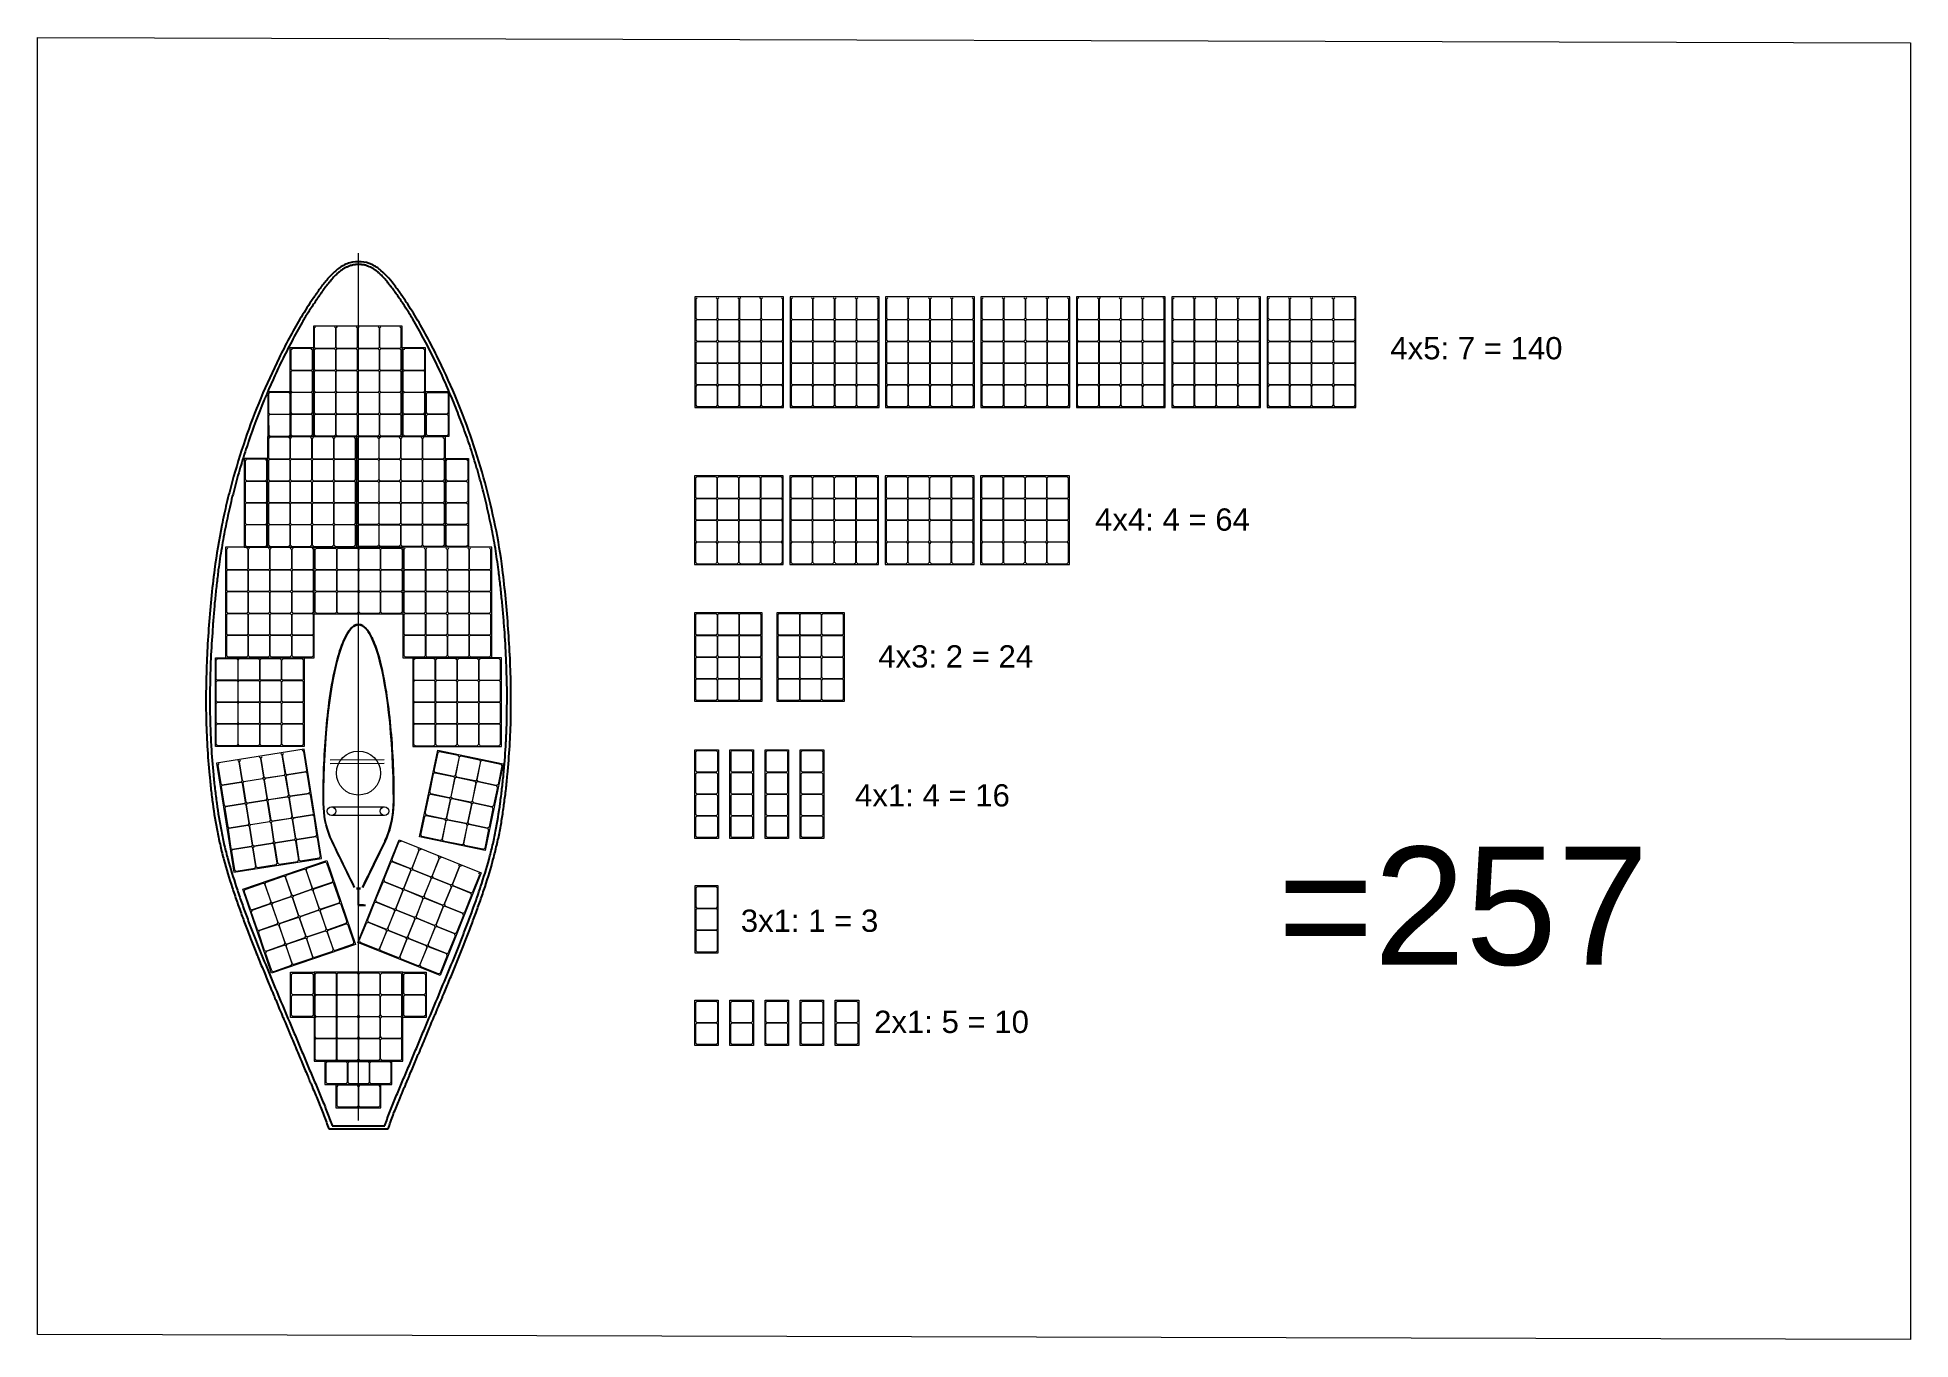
# Model space of a CAD drawing. Header units: inches. Extents: x 9 to 10811, y 5 to 7512.
import ezdxf

# ---------------------------------------------------------------- set-up
doc = ezdxf.new("R2010")
doc.units = ezdxf.units.IN
doc.header["$MEASUREMENT"] = 0
doc.layers.add('Cells', color=7, linetype='Continuous')
doc.layers.add('smallPanels', color=40, linetype='Continuous')
doc.layers.add('cockpit', color=1, linetype='Continuous', lineweight=20)
doc.styles.get("Standard").update_dxf_attribs({"font": 'arial.ttf'})

msp = doc.modelspace()

# ---------------------------------------------------------------- texts
at = {"layer": 'Cells', "color": 3, "lineweight": 0, "attachment_point": 1}
for s, width, gutter_width, insert, char_height in [('{\\C7;4x5: 7 = 140}', 4243.95, 642, (7811, 5785), 128.42), ('{\\C7;4x4: 4 = 64}', 4243.95, 642, (6108, 4797), 128.42), ('{\\C7;4x3: 2 = 24}', 4243.95, 642, (4858, 4008), 128.42), ('{\\C7;4x1: 4 = 16}', 4243.95, 642, (4724, 3207), 128.42), ('{\\C7;=257}', 25906.1, 3402, (7160, 2846), 680.4), ('{\\C7;3x1: 1 = 3}', 4243.95, 642, (4065, 2484), 128.42), ('{\\C7;2x1: 5 = 10}', 4243.95, 642, (4834, 1901), 128.42)]:
    msp.add_mtext_dynamic_manual_height_columns(s, width=width, gutter_width=gutter_width, heights=[0], dxfattribs=dict(at, insert=insert, char_height=char_height))

# ---------------------------------------------------------------- blocks, each defined once
blk = doc.blocks.new('*U2')
at = {"layer": 'smallPanels', "color": 11, "lineweight": 0, "true_color": 0xf27172}
for p, q in [((-251, 243), (-251, 134)), ((-134, 251), (-243, 251)), ((-126, 134), (-126, 243)), ((-125, 243), (-125, 134)), ((-8, 251), (-117, 251)), ((0, 134), (0, 243)), ((0, 243), (0, 134)), ((117, 251), (8, 251)), ((125, 134), (125, 243)), ((126, 243), (126, 134)), ((243, 251), (134, 251)), ((251, 134), (251, 243)), ((-251, 117), (-251, 8)), ((-243, 126), (-134, 126)), ((-134, 125), (-243, 125)), ((-126, 8), (-126, 117)), ((-125, 117), (-125, 8)), ((-117, 126), (-8, 126)), ((-8, 125), (-117, 125)), ((0, 8), (0, 117)), ((0, 117), (0, 8)), ((8, 126), (117, 126)), ((117, 125), (8, 125)), ((125, 8), (125, 117)), ((126, 117), (126, 8)), ((134, 126), (243, 126)), ((243, 125), (134, 125)), ((251, 8), (251, 117)), ((-243, 0), (-134, 0)), ((-117, 0), (-8, 0)), ((8, 0), (117, 0)), ((134, 0), (243, 0)), ((-251, -8), (-251, -117)), ((-134, 0), (-243, 0)), ((-126, -117), (-126, -8)), ((-125, -8), (-125, -117)), ((-8, 0), (-117, 0)), ((0, -117), (0, -8)), ((0, -8), (0, -117)), ((117, 0), (8, 0)), ((125, -117), (125, -8)), ((126, -8), (126, -117)), ((243, 0), (134, 0)), ((251, -117), (251, -8)), ((-251, -134), (-251, -243)), ((-243, -125), (-134, -125)), ((-134, -126), (-243, -126)), ((-126, -243), (-126, -134)), ((-125, -134), (-125, -243)), ((-117, -125), (-8, -125)), ((-8, -126), (-117, -126)), ((0, -243), (0, -134)), ((0, -134), (0, -243)), ((8, -125), (117, -125)), ((117, -126), (8, -126)), ((125, -243), (125, -134)), ((126, -134), (126, -243)), ((134, -125), (243, -125)), ((243, -126), (134, -126)), ((251, -243), (251, -134)), ((-243, -251), (-134, -251)), ((-117, -251), (-8, -251)), ((8, -251), (117, -251)), ((134, -251), (243, -251))]:
    blk.add_line(p, q, dxfattribs=at)
blk.add_lwpolyline([(-256, -256), (256, -256), (256, 256), (-256, 256)], close=True, dxfattribs=at)
for centre, start, end in [((-188, 188), 131.148, 138.852), ((-188, 188), 41.148, 48.852), ((-63, 188), 131.148, 138.852), ((-63, 188), 41.148, 48.852), ((63, 188), 131.148, 138.852), ((63, 188), 41.148, 48.852), ((188, 188), 131.148, 138.852), ((188, 188), 41.148, 48.852), ((-188, 188), 221.148, 228.852), ((-188, 63), 131.148, 138.852), ((-188, 188), 311.148, 318.852), ((-188, 63), 41.148, 48.852), ((-63, 188), 221.148, 228.852), ((-63, 63), 131.148, 138.852), ((-63, 188), 311.148, 318.852), ((-63, 63), 41.148, 48.852), ((63, 188), 221.148, 228.852), ((63, 63), 131.148, 138.852), ((63, 188), 311.148, 318.852), ((63, 63), 41.148, 48.852), ((188, 188), 221.148, 228.852), ((188, 63), 131.148, 138.852), ((188, 188), 311.148, 318.852), ((188, 63), 41.148, 48.852), ((-188, 63), 221.148, 228.852), ((-188, 63), 311.148, 318.852), ((-63, 63), 221.148, 228.852), ((-63, 63), 311.148, 318.852), ((63, 63), 221.148, 228.852), ((63, 63), 311.148, 318.852), ((188, 63), 221.148, 228.852), ((188, 63), 311.148, 318.852), ((-188, -63), 131.148, 138.852), ((-188, -63), 41.148, 48.852), ((-63, -63), 131.148, 138.852), ((-63, -63), 41.148, 48.852), ((63, -63), 131.148, 138.852), ((63, -63), 41.148, 48.852), ((188, -63), 131.148, 138.852), ((188, -63), 41.148, 48.852), ((-188, -63), 221.148, 228.852), ((-188, -188), 131.148, 138.852), ((-188, -63), 311.148, 318.852), ((-188, -188), 41.148, 48.852), ((-63, -63), 221.148, 228.852), ((-63, -188), 131.148, 138.852), ((-63, -63), 311.148, 318.852), ((-63, -188), 41.148, 48.852), ((63, -63), 221.148, 228.852), ((63, -188), 131.148, 138.852), ((63, -63), 311.148, 318.852), ((63, -188), 41.148, 48.852), ((188, -63), 221.148, 228.852), ((188, -188), 131.148, 138.852), ((188, -63), 311.148, 318.852), ((188, -188), 41.148, 48.852), ((-188, -188), 221.148, 228.852), ((-188, -188), 311.148, 318.852), ((-63, -188), 221.148, 228.852), ((-63, -188), 311.148, 318.852), ((63, -188), 221.148, 228.852), ((63, -188), 311.148, 318.852), ((188, -188), 221.148, 228.852), ((188, -188), 311.148, 318.852)]:
    blk.add_arc(centre, 83, start, end, dxfattribs=at)
blk = doc.blocks.new('*U8')
at = {"layer": 'Cells', "color": 0, "linetype": 'ByBlock', "lineweight": -2, "transparency": 16777216}
for p in [(0, 0), (550, 0), (1100, 0), (1650, 0)]:
    blk.add_blockref('*U2', p, dxfattribs=at)
blk = doc.blocks.new('*U9')
at = {"layer": 'smallPanels', "color": 4, "lineweight": 0}
for p, q in [((-188, 134), (-188, 243)), ((-180, 251), (-71, 251)), ((-63, 243), (-63, 134)), ((-62, 134), (-62, 243)), ((-55, 251), (55, 251)), ((62, 243), (62, 134)), ((63, 134), (63, 243)), ((71, 251), (180, 251)), ((188, 243), (188, 134)), ((-188, 8), (-188, 117)), ((-71, 126), (-180, 126)), ((-180, 125), (-71, 125)), ((-63, 117), (-63, 8)), ((-62, 8), (-62, 117)), ((55, 126), (-55, 126)), ((-55, 125), (55, 125)), ((62, 117), (62, 8)), ((63, 8), (63, 117)), ((180, 126), (71, 126)), ((71, 125), (180, 125)), ((188, 117), (188, 8)), ((-71, 0), (-180, 0)), ((55, 0), (-55, 0)), ((180, 0), (71, 0)), ((-188, -117), (-188, -8)), ((-180, 0), (-71, 0)), ((-63, -8), (-63, -117)), ((-62, -117), (-62, -8)), ((-55, 0), (55, 0)), ((62, -8), (62, -117)), ((63, -117), (63, -8)), ((71, 0), (180, 0)), ((188, -8), (188, -117)), ((-188, -243), (-188, -134)), ((-71, -125), (-180, -125)), ((-180, -126), (-71, -126)), ((-63, -134), (-63, -243)), ((-62, -243), (-62, -134)), ((55, -125), (-55, -125)), ((-55, -126), (55, -126)), ((62, -134), (62, -243)), ((63, -243), (63, -134)), ((180, -125), (71, -125)), ((71, -126), (180, -126)), ((188, -134), (188, -243)), ((-71, -251), (-180, -251)), ((55, -251), (-55, -251)), ((180, -251), (71, -251))]:
    blk.add_line(p, q, dxfattribs=at)
blk.add_lwpolyline([(193, -256), (-193, -256), (-193, 256), (193, 256)], close=True, dxfattribs=at)
for centre, start, end in [((-126, 188), 131.148, 138.852), ((-126, 188), 41.148, 48.852), ((0, 188), 131.148, 138.852), ((0, 188), 41.148, 48.852), ((126, 188), 131.148, 138.852), ((126, 188), 41.148, 48.852), ((-126, 188), 221.148, 228.852), ((-126, 63), 131.148, 138.852), ((-126, 188), 311.148, 318.852), ((-126, 63), 41.148, 48.852), ((0, 188), 221.148, 228.852), ((0, 63), 131.148, 138.852), ((0, 188), 311.148, 318.852), ((0, 63), 41.148, 48.852), ((126, 188), 221.148, 228.852), ((126, 63), 131.148, 138.852), ((126, 188), 311.148, 318.852), ((126, 63), 41.148, 48.852), ((-126, 63), 221.148, 228.852), ((-126, 63), 311.148, 318.852), ((0, 63), 221.148, 228.852), ((0, 63), 311.148, 318.852), ((126, 63), 221.148, 228.852), ((126, 63), 311.148, 318.852), ((-126, -63), 131.148, 138.852), ((-126, -63), 41.148, 48.852), ((0, -63), 131.148, 138.852), ((0, -63), 41.148, 48.852), ((126, -63), 131.148, 138.852), ((126, -63), 41.148, 48.852), ((-126, -63), 221.148, 228.852), ((-126, -188), 131.148, 138.852), ((-126, -63), 311.148, 318.852), ((-126, -188), 41.148, 48.852), ((0, -63), 221.148, 228.852), ((0, -188), 131.148, 138.852), ((0, -63), 311.148, 318.852), ((0, -188), 41.148, 48.852), ((126, -63), 221.148, 228.852), ((126, -188), 131.148, 138.852), ((126, -63), 311.148, 318.852), ((126, -188), 41.148, 48.852), ((-126, -188), 221.148, 228.852), ((-126, -188), 311.148, 318.852), ((0, -188), 221.148, 228.852), ((0, -188), 311.148, 318.852), ((126, -188), 221.148, 228.852), ((126, -188), 311.148, 318.852)]:
    blk.add_arc(centre, 83, start, end, dxfattribs=at)
blk = doc.blocks.new('*U3')
at = {"layer": 'Cells', "color": 0, "linetype": 'ByBlock', "lineweight": -2, "transparency": 16777216}
for p in [(0, 0), (475, 0)]:
    blk.add_blockref('*U9', p, dxfattribs=at)
blk = doc.blocks.new('*U4')
at = {"layer": 'cockpit', "color": 3, "lineweight": 0}
blk.add_lwpolyline([(-68, 256), (68, 256), (68, -256), (-68, -256)], close=True, dxfattribs=at)
for points in [[(55, 251, -0.033627), (62, 243), (62, 134, -0.033627), (55, 126), (-55, 126, -0.033627), (-62, 134), (-62, 243, -0.033627), (-55, 251)], [(55, 125, -0.033627), (62, 117), (62, 8, -0.033627), (55, 0), (-55, 0, -0.033627), (-62, 8), (-62, 117, -0.033627), (-55, 125)], [(55, 0, -0.033627), (62, -8), (62, -117, -0.033627), (55, -125), (-55, -125, -0.033627), (-62, -117), (-62, -8, -0.033627), (-55, 0)], [(55, -126, -0.033627), (62, -134), (62, -243, -0.033627), (55, -251), (-55, -251, -0.033627), (-62, -243), (-62, -134, -0.033627), (-55, -126)]]:
    blk.add_lwpolyline(points, format="xyb", close=True, dxfattribs=at)
blk = doc.blocks.new('*U5')
at = {"layer": 'Cells', "color": 0, "linetype": 'ByBlock', "lineweight": -2, "transparency": 16777216}
for p in [(0, 0), (202.5, 0), (405, 0), (607.5, 0)]:
    blk.add_blockref('*U4', p, dxfattribs=at)
blk = doc.blocks.new('*U6')
at = {"layer": 'cockpit', "color": 6, "lineweight": 0}
blk.add_lwpolyline([(67, -130), (-68, -130), (-68, 130), (67, 130)], close=True, dxfattribs=at)
for points in [[(-55, 0, -0.033627), (-63, 8), (-63, 117, -0.033627), (-55, 125), (55, 125, -0.033627), (62, 117), (62, 8, -0.033627), (55, 0)], [(-55, -125, -0.033627), (-63, -117), (-63, -8, -0.033627), (-55, 0), (55, 0, -0.033627), (62, -8), (62, -117, -0.033627), (55, -125)]]:
    blk.add_lwpolyline(points, format="xyb", close=True, dxfattribs=at)
blk = doc.blocks.new('*U7')
at = {"layer": 'Cells', "color": 0, "linetype": 'ByBlock', "lineweight": -2, "transparency": 16777216}
for p in [(0, 0), (202.5, 0), (405, 0), (607.5, 0), (810, 0)]:
    blk.add_blockref('*U6', p, dxfattribs=at)

# ---------------------------------------------------------------- linework, layer by layer
at = {"color": 1, "linetype": 'Continuous', "lineweight": 25}
for p, q in [((2015, 2881), (1883, 2611)), ((1871, 2604), (1849, 2604)), ((1689, 1220), (2032, 1220)), ((1708, 1238), (2012, 1238))]:
    msp.add_line(p, q, dxfattribs=at)
for p, q in [((1860, 2509), (1860, 2604)), ((1890, 2509), (1860, 2509)), ((1860, 2509), (1901, 2509))]:
    msp.add_line(p, q)
for major_axis, ratio, start_param, end_param in [((0, 1016), 0.2, 4.712389, 7.853982), ((0, -356), 0.571429, 0.863032, 1.570796)]:
    msp.add_ellipse((1860, 3112), major_axis=major_axis, ratio=ratio, start_param=start_param, end_param=end_param, dxfattribs=at)
for points, knots in [([(2691, 4445), (2669, 4615), (2635, 4779), (2545, 5111), (2491, 5269), (2396, 5499), (2362, 5574), (2307, 5687), (2289, 5723), (2250, 5797), (2231, 5831), (2188, 5905), (2167, 5939), (2133, 5991), (2122, 6008), (2104, 6034), (2098, 6041), (2085, 6060), (2080, 6067), (2047, 6111), (2024, 6139), (1973, 6183), (1957, 6194), (1917, 6212), (1895, 6218), (1855, 6220), (1831, 6219), (1790, 6207), (1770, 6197), (1734, 6173), (1719, 6159), (1689, 6129), (1675, 6111), (1651, 6081), (1637, 6063), (1613, 6029), (1601, 6011), (1566, 5959), (1543, 5922), (1481, 5818), (1439, 5740), (1366, 5590), (1330, 5512), (1264, 5354), (1234, 5275), (1179, 5113), (1154, 5031), (1121, 4909), (1110, 4868), (1090, 4783), (1081, 4743), (1055, 4614), (1041, 4531), (1030, 4445)], [0, 0, 0, 0, 0.125, 0.125, 0.25, 0.25, 0.3125, 0.3125, 0.34375, 0.34375, 0.375, 0.375, 0.40625, 0.40625, 0.421875, 0.421875, 0.429687, 0.429687, 0.4375, 0.4375, 0.46875, 0.46875, 0.484375, 0.484375, 0.5, 0.5, 0.515625, 0.515625, 0.53125, 0.53125, 0.546875, 0.546875, 0.5625, 0.5625, 0.578125, 0.578125, 0.59375, 0.59375, 0.625, 0.625, 0.6875, 0.6875, 0.75, 0.75, 0.8125, 0.8125, 0.875, 0.875, 0.90625, 0.90625, 0.9375, 0.9375, 1, 1, 1, 1]), ([(2668, 4442), (2665, 4463), (2662, 4483), (2656, 4525), (2653, 4546), (2643, 4608), (2635, 4650), (2618, 4732), (2609, 4773), (2595, 4834), (2590, 4854), (2580, 4895), (2574, 4915), (2564, 4956), (2555, 4986), (2547, 5016), (2542, 5031), (2541, 5036), (2538, 5046), (2536, 5051), (2523, 5096), (2510, 5136), (2483, 5215), (2469, 5254), (2440, 5331), (2425, 5369), (2394, 5445), (2378, 5483), (2345, 5558), (2328, 5595), (2301, 5650), (2292, 5668), (2274, 5704), (2265, 5722), (2246, 5758), (2236, 5776), (2217, 5812), (2207, 5830), (2187, 5865), (2177, 5883), (2161, 5909), (2156, 5917), (2145, 5935), (2139, 5943), (2131, 5956), (2128, 5961), (2123, 5969), (2120, 5973), (2112, 5986), (2106, 5995), (2094, 6011), (2089, 6020), (2077, 6036), (2071, 6045), (2059, 6061), (2053, 6069), (2044, 6081), (2041, 6085), (2034, 6093), (2031, 6097), (2022, 6109), (2015, 6117), (2001, 6132), (1994, 6139), (1983, 6150), (1979, 6153), (1973, 6158), (1971, 6160), (1967, 6163), (1965, 6165), (1961, 6168), (1959, 6170), (1955, 6173), (1952, 6174), (1946, 6178), (1941, 6181), (1932, 6186), (1927, 6188), (1921, 6191), (1920, 6191), (1918, 6192), (1916, 6193), (1913, 6194), (1910, 6195), (1905, 6197), (1903, 6198), (1898, 6199), (1895, 6200), (1890, 6201), (1887, 6201), (1882, 6202), (1879, 6202), (1875, 6203), (1874, 6203), (1871, 6203), (1870, 6203), (1866, 6203), (1863, 6203), (1858, 6203), (1855, 6203), (1850, 6203), (1847, 6203), (1842, 6202), (1839, 6202), (1834, 6201), (1832, 6201), (1826, 6200), (1824, 6199), (1820, 6198), (1819, 6198), (1816, 6197), (1815, 6197), (1808, 6195), (1803, 6193), (1794, 6188), (1789, 6186), (1779, 6181), (1775, 6179), (1769, 6175), (1768, 6174), (1766, 6173), (1765, 6172), (1761, 6170), (1759, 6168), (1753, 6164), (1749, 6160), (1741, 6153), (1737, 6150), (1726, 6139), (1719, 6132), (1708, 6120), (1705, 6116), (1700, 6110), (1698, 6108), (1695, 6104), (1693, 6102), (1688, 6096), (1685, 6092), (1679, 6084), (1676, 6080), (1666, 6068), (1660, 6059), (1648, 6043), (1642, 6034), (1624, 6009), (1613, 5992), (1590, 5957), (1579, 5940), (1562, 5914), (1557, 5905), (1546, 5887), (1541, 5878), (1525, 5851), (1515, 5833), (1495, 5797), (1485, 5778), (1465, 5742), (1456, 5723), (1437, 5686), (1428, 5667), (1409, 5630), (1400, 5611), (1383, 5573), (1374, 5554), (1357, 5516), (1348, 5497), (1336, 5468), (1332, 5458), (1326, 5443), (1324, 5438), (1319, 5429), (1317, 5424), (1283, 5341), (1253, 5262), (1213, 5143), (1200, 5103), (1175, 5022), (1164, 4982), (1142, 4900), (1131, 4860), (1117, 4798), (1112, 4777), (1103, 4736), (1099, 4715), (1086, 4653), (1078, 4611), (1068, 4548), (1064, 4527), (1058, 4484), (1055, 4463), (1052, 4442)], [0, 0, 0, 0, 0.015625, 0.015625, 0.03125, 0.03125, 0.0625, 0.0625, 0.09375, 0.09375, 0.109375, 0.109375, 0.125, 0.125, 0.140625, 0.148438, 0.148438, 0.152344, 0.152344, 0.15625, 0.15625, 0.1875, 0.1875, 0.21875, 0.21875, 0.25, 0.25, 0.28125, 0.28125, 0.3125, 0.3125, 0.328125, 0.328125, 0.34375, 0.34375, 0.359375, 0.359375, 0.375, 0.375, 0.390625, 0.390625, 0.398438, 0.398438, 0.40625, 0.40625, 0.410156, 0.410156, 0.414063, 0.414063, 0.421875, 0.421875, 0.429688, 0.429688, 0.4375, 0.4375, 0.445313, 0.445313, 0.449219, 0.449219, 0.453125, 0.453125, 0.460938, 0.460938, 0.46875, 0.46875, 0.472656, 0.472656, 0.474609, 0.474609, 0.476563, 0.476563, 0.478516, 0.478516, 0.480469, 0.480469, 0.484375, 0.484375, 0.488281, 0.488281, 0.489258, 0.489258, 0.490234, 0.490234, 0.492188, 0.492188, 0.494141, 0.494141, 0.496094, 0.496094, 0.498047, 0.498047, 0.5, 0.5, 0.500977, 0.500977, 0.501953, 0.501953, 0.503906, 0.503906, 0.505859, 0.505859, 0.507813, 0.507813, 0.509766, 0.509766, 0.511719, 0.511719, 0.513672, 0.513672, 0.514648, 0.514648, 0.515625, 0.515625, 0.519531, 0.519531, 0.523438, 0.523438, 0.527344, 0.527344, 0.52832, 0.52832, 0.529297, 0.529297, 0.53125, 0.53125, 0.535156, 0.535156, 0.539063, 0.539063, 0.546875, 0.546875, 0.550781, 0.550781, 0.552734, 0.552734, 0.554688, 0.554688, 0.558594, 0.558594, 0.5625, 0.5625, 0.570313, 0.570313, 0.578125, 0.578125, 0.59375, 0.59375, 0.609375, 0.609375, 0.617188, 0.617188, 0.625, 0.625, 0.640625, 0.640625, 0.65625, 0.65625, 0.671875, 0.671875, 0.6875, 0.6875, 0.703125, 0.703125, 0.71875, 0.71875, 0.734375, 0.734375, 0.742188, 0.742188, 0.746094, 0.746094, 0.75, 0.75, 0.8125, 0.8125, 0.84375, 0.84375, 0.875, 0.875, 0.90625, 0.90625, 0.921875, 0.921875, 0.9375, 0.9375, 0.96875, 0.96875, 0.984375, 0.984375, 1, 1, 1, 1]), ([(1030, 4445), (1023, 4389), (1016, 4331), (1005, 4217), (1000, 4160), (988, 3988), (983, 3874), (981, 3760)], [0, 0, 0, 0, 0.25, 0.25, 0.5, 0.5, 1, 1, 1, 1]), ([(1052, 4442), (1049, 4413), (1045, 4385), (1039, 4328), (1036, 4300), (1030, 4243), (1028, 4215), (1023, 4158), (1021, 4130), (1015, 4044), (1011, 3988), (1006, 3874), (1005, 3817), (1004, 3760)], [0, 0, 0, 0, 0.125, 0.125, 0.25, 0.25, 0.375, 0.375, 0.5, 0.5, 0.75, 0.75, 1, 1, 1, 1]), ([(2717, 3760), (2716, 3817), (2714, 3874), (2709, 3988), (2706, 4044), (2700, 4130), (2697, 4158), (2693, 4215), (2690, 4243), (2684, 4300), (2681, 4328), (2675, 4385), (2671, 4413), (2668, 4442)], [0, 0, 0, 0, 0.25, 0.25, 0.5, 0.5, 0.625, 0.625, 0.75, 0.75, 0.875, 0.875, 1, 1, 1, 1]), ([(2739, 3760), (2738, 3874), (2732, 3989), (2716, 4217), (2705, 4333), (2691, 4445)], [0, 0, 0, 0, 0.5, 0.5, 1, 1, 1, 1]), ([(1838, 2612), (1809, 2671), (1780, 2730), (1722, 2849), (1690, 2908), (1658, 3036), (1657, 3105), (1659, 3240), (1661, 3308), (1672, 3510), (1684, 3646), (1719, 3846), (1733, 3912), (1764, 4009), (1777, 4041), (1802, 4085), (1811, 4099), (1836, 4122), (1853, 4130), (1886, 4122), (1899, 4109), (1920, 4083), (1929, 4068), (1951, 4023), (1962, 3991), (1991, 3895), (2004, 3830), (2037, 3633), (2049, 3500), (2060, 3300), (2062, 3233), (2063, 3100), (2061, 3032), (2029, 2904), (1997, 2846), (1939, 2729), (1911, 2670), (1882, 2612)], [0, 0, 0, 0, 0.0625, 0.0625, 0.125, 0.125, 0.1875, 0.1875, 0.25, 0.25, 0.375, 0.375, 0.4375, 0.4375, 0.46875, 0.46875, 0.484375, 0.484375, 0.5, 0.5, 0.515625, 0.515625, 0.53125, 0.53125, 0.5625, 0.5625, 0.625, 0.625, 0.75, 0.75, 0.8125, 0.8125, 0.875, 0.875, 0.9375, 0.9375, 1, 1, 1, 1]), ([(981, 3760), (980, 3703), (980, 3649), (983, 3536), (985, 3480), (991, 3371), (996, 3314), (1004, 3232), (1006, 3206), (1011, 3162), (1013, 3148), (1016, 3121), (1018, 3109), (1027, 3038), (1036, 2986), (1052, 2904), (1058, 2877), (1070, 2824), (1077, 2796), (1098, 2719), (1115, 2663), (1140, 2586), (1150, 2558), (1163, 2520), (1167, 2507), (1177, 2481), (1182, 2466), (1195, 2430), (1209, 2392), (1225, 2352), (1235, 2325), (1241, 2310), (1251, 2285), (1256, 2272), (1266, 2247), (1272, 2232), (1282, 2208), (1287, 2195), (1297, 2169), (1303, 2155), (1313, 2131), (1318, 2118), (1329, 2092), (1335, 2077), (1345, 2054), (1352, 2035), (1361, 2016), (1366, 2002), (1370, 1994), (1376, 1978), (1384, 1961), (1394, 1937), (1398, 1927), (1401, 1919), (1403, 1914), (1407, 1904), (1414, 1890), (1424, 1865), (1428, 1854), (1432, 1845), (1435, 1840), (1435, 1839), (1443, 1821), (1448, 1809), (1455, 1791), (1458, 1784), (1463, 1772), (1467, 1764), (1473, 1747), (1480, 1733), (1490, 1707), (1495, 1696), (1507, 1667), (1516, 1646), (1524, 1628), (1528, 1616), (1530, 1611), (1539, 1592), (1544, 1579), (1555, 1553), (1561, 1539), (1567, 1525), (1569, 1521), (1571, 1516), (1572, 1512), (1573, 1509), (1574, 1508), (1575, 1507), (1577, 1500), (1580, 1494), (1585, 1482), (1590, 1471), (1593, 1462), (1596, 1456), (1596, 1455), (1610, 1423), (1619, 1402), (1641, 1348), (1650, 1325), (1666, 1284), (1670, 1272), (1680, 1245), (1685, 1232), (1689, 1220)], [0, 0, 0, 0, 0.0625, 0.0625, 0.125, 0.125, 0.1875, 0.1875, 0.21875, 0.21875, 0.234375, 0.234375, 0.25, 0.25, 0.3125, 0.3125, 0.34375, 0.34375, 0.375, 0.375, 0.4375, 0.4375, 0.46875, 0.46875, 0.484375, 0.484375, 0.5, 0.5, 0.53125, 0.546875, 0.546875, 0.5625, 0.5625, 0.578125, 0.578125, 0.59375, 0.59375, 0.609375, 0.609375, 0.625, 0.625, 0.640625, 0.640625, 0.65625, 0.65625, 0.671875, 0.679687, 0.679687, 0.6875, 0.6875, 0.703125, 0.710937, 0.714844, 0.714844, 0.71875, 0.71875, 0.734375, 0.734375, 0.742187, 0.746094, 0.746094, 0.75, 0.75, 0.765625, 0.765625, 0.773437, 0.773437, 0.78125, 0.78125, 0.796875, 0.796875, 0.8125, 0.8125, 0.828125, 0.835937, 0.835937, 0.84375, 0.84375, 0.859375, 0.859375, 0.875, 0.875, 0.878906, 0.880859, 0.880859, 0.882812, 0.882812, 0.886719, 0.886719, 0.890625, 0.890625, 0.898437, 0.902344, 0.902344, 0.90625, 0.90625, 0.9375, 0.9375, 0.96875, 0.96875, 0.984375, 0.984375, 1, 1, 1, 1]), ([(1004, 3760), (1003, 3704), (1003, 3648), (1005, 3565), (1006, 3537), (1008, 3482), (1009, 3454), (1014, 3371), (1019, 3316), (1026, 3234), (1029, 3207), (1034, 3166), (1036, 3152), (1039, 3125), (1041, 3111), (1050, 3043), (1059, 2989), (1072, 2922), (1075, 2908), (1080, 2881), (1083, 2868), (1093, 2828), (1100, 2801), (1122, 2721), (1138, 2668), (1164, 2589), (1173, 2563), (1191, 2510), (1201, 2484), (1215, 2445), (1220, 2431), (1230, 2405), (1235, 2392), (1250, 2353), (1260, 2327), (1291, 2249), (1312, 2197), (1354, 2094), (1375, 2043), (1419, 1940), (1440, 1889), (1467, 1824), (1473, 1812), (1483, 1786), (1489, 1773), (1505, 1735), (1516, 1709), (1537, 1657), (1548, 1632), (1569, 1581), (1580, 1555), (1602, 1504), (1613, 1478), (1634, 1427), (1645, 1401), (1661, 1363), (1666, 1350), (1676, 1324), (1681, 1311), (1691, 1285), (1696, 1272), (1703, 1252), (1705, 1246), (1708, 1239), (1708, 1238), (1708, 1238)], [0, 0, 0, 0, 0.0625, 0.0625, 0.09375, 0.09375, 0.125, 0.125, 0.1875, 0.1875, 0.21875, 0.21875, 0.234375, 0.234375, 0.25, 0.25, 0.3125, 0.3125, 0.328125, 0.328125, 0.34375, 0.34375, 0.375, 0.375, 0.4375, 0.4375, 0.46875, 0.46875, 0.5, 0.5, 0.515625, 0.515625, 0.53125, 0.53125, 0.5625, 0.5625, 0.625, 0.625, 0.6875, 0.6875, 0.75, 0.75, 0.765625, 0.765625, 0.78125, 0.78125, 0.8125, 0.8125, 0.84375, 0.84375, 0.875, 0.875, 0.90625, 0.90625, 0.9375, 0.9375, 0.953125, 0.953125, 0.96875, 0.96875, 0.984375, 0.984375, 0.9921875, 0.9921875, 0.9928172, 0.9928172, 0.9928172, 0.9928172]), ([(2012, 1238), (2012, 1238), (2013, 1239), (2015, 1246), (2017, 1252), (2024, 1272), (2029, 1285), (2039, 1311), (2044, 1324), (2054, 1350), (2059, 1363), (2075, 1401), (2086, 1427), (2107, 1478), (2118, 1504), (2140, 1555), (2151, 1581), (2172, 1632), (2183, 1657), (2205, 1709), (2215, 1735), (2231, 1773), (2237, 1786), (2248, 1812), (2253, 1824), (2280, 1889), (2302, 1940), (2345, 2043), (2366, 2094), (2409, 2197), (2430, 2249), (2460, 2327), (2470, 2353), (2485, 2392), (2490, 2405), (2500, 2431), (2505, 2445), (2519, 2484), (2529, 2510), (2547, 2563), (2556, 2589), (2582, 2668), (2599, 2721), (2620, 2801), (2627, 2828), (2637, 2868), (2640, 2881), (2646, 2908), (2648, 2922), (2662, 2989), (2670, 3043), (2679, 3111), (2681, 3125), (2685, 3152), (2686, 3166), (2691, 3207), (2694, 3234), (2702, 3316), (2706, 3371), (2711, 3454), (2712, 3482), (2715, 3537), (2715, 3565), (2717, 3648), (2717, 3704), (2717, 3760)], [0.0071828, 0.0071828, 0.0071828, 0.0071828, 0.0078125, 0.0078125, 0.015625, 0.015625, 0.03125, 0.03125, 0.046875, 0.046875, 0.0625, 0.0625, 0.09375, 0.09375, 0.125, 0.125, 0.15625, 0.15625, 0.1875, 0.1875, 0.21875, 0.21875, 0.234375, 0.234375, 0.25, 0.25, 0.3125, 0.3125, 0.375, 0.375, 0.4375, 0.4375, 0.46875, 0.46875, 0.484375, 0.484375, 0.5, 0.5, 0.53125, 0.53125, 0.5625, 0.5625, 0.625, 0.625, 0.65625, 0.65625, 0.671875, 0.671875, 0.6875, 0.6875, 0.75, 0.75, 0.765625, 0.765625, 0.78125, 0.78125, 0.8125, 0.8125, 0.875, 0.875, 0.90625, 0.90625, 0.9375, 0.9375, 1, 1, 1, 1]), ([(2032, 1220), (2040, 1245), (2050, 1273), (2069, 1323), (2081, 1351), (2093, 1381), (2096, 1387), (2101, 1400), (2104, 1408), (2109, 1419), (2111, 1426), (2117, 1438), (2120, 1446), (2124, 1455), (2125, 1458), (2128, 1464), (2130, 1469), (2133, 1476), (2135, 1482), (2142, 1499), (2146, 1506), (2151, 1519), (2153, 1523), (2160, 1541), (2166, 1554), (2177, 1580), (2183, 1594), (2190, 1612), (2193, 1618), (2198, 1631), (2201, 1639), (2206, 1650), (2210, 1658), (2215, 1670), (2217, 1675), (2218, 1679), (2219, 1680), (2225, 1695), (2231, 1708), (2234, 1717), (2235, 1719), (2236, 1721), (2235, 1719), (2239, 1729), (2242, 1735), (2247, 1748), (2249, 1753), (2258, 1773), (2263, 1787), (2271, 1804), (2274, 1813), (2279, 1823), (2281, 1830), (2283, 1835), (2288, 1846), (2293, 1858), (2304, 1884), (2309, 1895), (2313, 1904), (2315, 1910), (2315, 1910), (2323, 1929), (2332, 1950), (2340, 1968), (2345, 1980), (2346, 1984), (2355, 2005), (2361, 2018), (2371, 2044), (2376, 2055), (2387, 2082), (2393, 2095), (2403, 2121), (2408, 2132), (2436, 2200), (2455, 2248), (2486, 2328), (2496, 2353), (2516, 2407), (2525, 2431), (2545, 2485), (2554, 2510), (2572, 2563), (2581, 2588), (2608, 2671), (2623, 2720), (2645, 2802), (2651, 2828), (2664, 2882), (2670, 2909), (2680, 2962), (2685, 2991), (2691, 3030), (2693, 3043), (2697, 3070), (2699, 3085), (2704, 3124), (2708, 3152), (2714, 3207), (2717, 3234), (2725, 3318), (2729, 3372), (2739, 3537), (2741, 3647), (2739, 3760)], [0, 0, 0, 0, 0.03125, 0.03125, 0.0625, 0.0625, 0.070312, 0.070312, 0.078125, 0.078125, 0.085937, 0.085937, 0.09375, 0.09375, 0.097656, 0.097656, 0.101562, 0.101562, 0.109375, 0.109375, 0.117187, 0.117187, 0.125, 0.125, 0.140625, 0.140625, 0.15625, 0.15625, 0.164062, 0.164062, 0.171875, 0.171875, 0.179687, 0.183594, 0.185547, 0.185547, 0.1875, 0.1875, 0.195312, 0.199219, 0.201172, 0.201172, 0.203125, 0.203125, 0.210937, 0.210937, 0.21875, 0.21875, 0.234375, 0.234375, 0.242187, 0.246094, 0.246094, 0.25, 0.25, 0.265625, 0.265625, 0.273437, 0.277344, 0.277344, 0.28125, 0.28125, 0.296875, 0.304687, 0.304687, 0.3125, 0.3125, 0.328125, 0.328125, 0.34375, 0.34375, 0.359375, 0.359375, 0.375, 0.375, 0.4375, 0.4375, 0.46875, 0.46875, 0.5, 0.5, 0.53125, 0.53125, 0.5625, 0.5625, 0.625, 0.625, 0.65625, 0.65625, 0.6875, 0.6875, 0.71875, 0.71875, 0.734375, 0.734375, 0.75, 0.75, 0.78125, 0.78125, 0.8125, 0.8125, 0.875, 0.875, 1, 1, 1, 1]), ([(1871, 2605), (1868, 2605), (1864, 2605), (1860, 2605), (1856, 2605), (1853, 2605), (1849, 2605)], [0, 0, 0, 0, 0.01121682, 0.01121682, 0.01121682, 0.02243363, 0.02243363, 0.02243363, 0.02243363])]:
    msp.add_open_spline(points, degree=3, knots=knots, dxfattribs=at)
at = {"layer": 'Cells', "color": 3, "lineweight": 0}
msp.add_line((1860, 1268), (1860, 6268), dxfattribs=at)
at = {"layer": 'Cells', "color": 1, "lineweight": 0}
for p, q in [((1697, 3347), (2008, 3349)), ((1697, 3327), (2008, 3329)), ((1705, 3076), (2010, 3076)), ((2010, 3026), (1705, 3026))]:
    msp.add_line(p, q, dxfattribs=at)
at = {"layer": 'Cells', "color": 3, "lineweight": 0}
msp.add_lwpolyline([(9, 7512), (10811, 7482), (10811, 5), (9, 35)], close=True, dxfattribs=at)
at = {"layer": 'Cells', "color": 1, "lineweight": 0}
for centre, radius in [((1860, 3271), 127), ((1705, 3051), 25), ((2010, 3051), 25)]:
    msp.add_circle(centre, radius, dxfattribs=at)
at = {"layer": 'cockpit', "color": 3, "lineweight": 0}
for points in [[(1600, 5723), (1465, 5723), (1465, 5211), (1600, 5211)], [(2247, 5723), (2112, 5723), (2112, 5211), (2247, 5211)], [(1336, 5085), (1201, 5085), (1201, 4573), (1336, 4573)], [(2360, 5085), (2495, 5085), (2495, 4573), (2360, 4573)]]:
    msp.add_lwpolyline(points, close=True, dxfattribs=at)
for points in [[(1478, 5718, 0.033627), (1470, 5710), (1470, 5600, 0.033627), (1478, 5593), (1587, 5593, 0.033627), (1595, 5600), (1595, 5710, 0.033627), (1587, 5718)], [(2125, 5718, 0.033627), (2117, 5710), (2117, 5600, 0.033627), (2125, 5593), (2234, 5593, 0.033627), (2242, 5600), (2242, 5710, 0.033627), (2234, 5718)], [(1478, 5592, 0.033627), (1470, 5584), (1470, 5475, 0.033627), (1478, 5467), (1587, 5467, 0.033627), (1595, 5475), (1595, 5584, 0.033627), (1587, 5592)], [(2125, 5592, 0.033627), (2117, 5584), (2117, 5475, 0.033627), (2125, 5467), (2234, 5467, 0.033627), (2242, 5475), (2242, 5584, 0.033627), (2234, 5592)], [(1478, 5466, 0.033627), (1470, 5459), (1470, 5349, 0.033627), (1478, 5341), (1587, 5341, 0.033627), (1595, 5349), (1595, 5459, 0.033627), (1587, 5466)], [(2125, 5466, 0.033627), (2117, 5459), (2117, 5349, 0.033627), (2125, 5341), (2234, 5341, 0.033627), (2242, 5349), (2242, 5459, 0.033627), (2234, 5466)], [(1478, 5341, 0.033627), (1470, 5333), (1470, 5224, 0.033627), (1478, 5216), (1587, 5216, 0.033627), (1595, 5224), (1595, 5333, 0.033627), (1587, 5341)], [(2125, 5341, 0.033627), (2117, 5333), (2117, 5224, 0.033627), (2125, 5216), (2234, 5216, 0.033627), (2242, 5224), (2242, 5333, 0.033627), (2234, 5341)], [(1214, 5080, 0.033627), (1206, 5072), (1206, 4963, 0.033627), (1214, 4955), (1323, 4955, 0.033627), (1331, 4963), (1331, 5072, 0.033627), (1323, 5080)], [(2482, 5080, -0.033627), (2490, 5072), (2490, 4963, -0.033627), (2482, 4955), (2373, 4955, -0.033627), (2365, 4963), (2365, 5072, -0.033627), (2373, 5080)], [(1214, 4955, 0.033627), (1206, 4947), (1206, 4837, 0.033627), (1214, 4830), (1323, 4830, 0.033627), (1331, 4837), (1331, 4947, 0.033627), (1323, 4955)], [(2482, 4955, -0.033627), (2490, 4947), (2490, 4837, -0.033627), (2482, 4830), (2373, 4830, -0.033627), (2365, 4837), (2365, 4947, -0.033627), (2373, 4955)], [(1214, 4829, 0.033627), (1206, 4821), (1206, 4712, 0.033627), (1214, 4704), (1323, 4704, 0.033627), (1331, 4712), (1331, 4821, 0.033627), (1323, 4829)], [(2482, 4829, -0.033627), (2490, 4821), (2490, 4712, -0.033627), (2482, 4704), (2373, 4704, -0.033627), (2365, 4712), (2365, 4821, -0.033627), (2373, 4829)], [(1214, 4703, 0.033627), (1206, 4696), (1206, 4586, 0.033627), (1214, 4578), (1323, 4578, 0.033627), (1331, 4586), (1331, 4696, 0.033627), (1323, 4703)], [(2482, 4703, -0.033627), (2490, 4696), (2490, 4586, -0.033627), (2482, 4578), (2373, 4578, -0.033627), (2365, 4586), (2365, 4696, -0.033627), (2373, 4703)]]:
    msp.add_lwpolyline(points, format="xyb", close=True, dxfattribs=at)
at = {"layer": 'cockpit', "color": 6, "lineweight": 0}
for points in [[(1338, 5209), (1473, 5210), (1472, 5470), (1337, 5470)], [(2382, 5211), (2247, 5211), (2247, 5471), (2382, 5471)], [(1604, 1862), (1469, 1862), (1469, 2123), (1604, 2123)], [(2251, 1862), (2116, 1862), (2116, 2123), (2251, 2123)], [(1990, 1341), (1990, 1476), (1730, 1476), (1730, 1341)]]:
    msp.add_lwpolyline(points, close=True, dxfattribs=at)
for points in [[(1460, 5340, 0.033627), (1467, 5348), (1467, 5457, 0.033627), (1459, 5465), (1350, 5465, 0.033627), (1342, 5457), (1342, 5348, 0.033627), (1350, 5340)], [(2260, 5341, -0.033627), (2252, 5349), (2252, 5459, -0.033627), (2260, 5466), (2369, 5466, -0.033627), (2377, 5459), (2377, 5349, -0.033627), (2369, 5341)], [(1460, 5215, 0.033627), (1468, 5222), (1467, 5332, 0.033627), (1460, 5340), (1350, 5339, 0.033627), (1342, 5331), (1343, 5222, 0.033627), (1351, 5214)], [(2260, 5216, -0.033627), (2252, 5224), (2252, 5333, -0.033627), (2260, 5341), (2369, 5341, -0.033627), (2377, 5333), (2377, 5224, -0.033627), (2369, 5216)], [(1482, 1993, -0.033627), (1474, 2000), (1474, 2110, -0.033627), (1482, 2118), (1591, 2118, -0.033627), (1599, 2110), (1599, 2000, -0.033627), (1591, 1993)], [(2129, 1993, -0.033627), (2121, 2000), (2121, 2110, -0.033627), (2129, 2118), (2238, 2118, -0.033627), (2246, 2110), (2246, 2000, -0.033627), (2238, 1993)], [(1482, 1867, -0.033627), (1474, 1875), (1474, 1984, -0.033627), (1482, 1992), (1591, 1992, -0.033627), (1599, 1984), (1599, 1875, -0.033627), (1591, 1867)], [(2129, 1867, -0.033627), (2121, 1875), (2121, 1984, -0.033627), (2129, 1992), (2238, 1992, -0.033627), (2246, 1984), (2246, 1875, -0.033627), (2238, 1867)], [(1860, 1463, 0.033627), (1852, 1471), (1743, 1471, 0.033627), (1735, 1463), (1735, 1354, 0.033627), (1743, 1346), (1852, 1346, 0.033627), (1860, 1354)], [(1985, 1463, 0.033627), (1978, 1471), (1868, 1471, 0.033627), (1860, 1463), (1860, 1354, 0.033627), (1868, 1346), (1978, 1346, 0.033627), (1985, 1354)]]:
    msp.add_lwpolyline(points, format="xyb", close=True, dxfattribs=at)
at = {"layer": 'cockpit', "color": 40, "lineweight": 0, "true_color": 0xf8d731}
msp.add_lwpolyline([(3935, 2621), (3800, 2621), (3800, 2235), (3935, 2235)], close=True, dxfattribs=at)
for points in [[(3813, 2616, 0.033627), (3805, 2608), (3805, 2499, 0.033627), (3813, 2491), (3922, 2491, 0.033627), (3930, 2499), (3930, 2608, 0.033627), (3922, 2616)], [(3813, 2490, 0.033627), (3805, 2483), (3805, 2373, 0.033627), (3813, 2365), (3922, 2365, 0.033627), (3930, 2373), (3930, 2483, 0.033627), (3922, 2490)], [(3813, 2365, 0.033627), (3805, 2357), (3805, 2248, 0.033627), (3813, 2240), (3922, 2240, 0.033627), (3930, 2248), (3930, 2357, 0.033627), (3922, 2365)]]:
    msp.add_lwpolyline(points, format="xyb", close=True, dxfattribs=at)
at = {"layer": 'cockpit', "color": 2, "lineweight": 0}
msp.add_lwpolyline([(2053, 1476), (2053, 1611), (1667, 1611), (1667, 1476)], close=True, dxfattribs=at)
for points in [[(1797, 1598, 0.033627), (1789, 1606), (1680, 1606, 0.033627), (1672, 1598), (1672, 1489, 0.033627), (1680, 1481), (1789, 1481, 0.033627), (1797, 1489)], [(1923, 1598, 0.033627), (1915, 1606), (1806, 1606, 0.033627), (1798, 1598), (1798, 1489, 0.033627), (1806, 1481), (1915, 1481, 0.033627), (1923, 1489)], [(2048, 1598, 0.033627), (2040, 1606), (1931, 1606, 0.033627), (1923, 1598), (1923, 1489, 0.033627), (1931, 1481), (2040, 1481, 0.033627), (2048, 1489)]]:
    msp.add_lwpolyline(points, format="xyb", close=True, dxfattribs=at)
at = {"layer": 'smallPanels', "color": 5, "lineweight": 0}
for p, q in [((3805, 6003), (3805, 5894)), ((3930, 5894), (3930, 6003)), ((3931, 6003), (3931, 5894)), ((4056, 5894), (4056, 6003)), ((4057, 6003), (4057, 5894)), ((4182, 5894), (4182, 6003)), ((4182, 6003), (4182, 5894)), ((4307, 5894), (4307, 6003)), ((4355, 6003), (4355, 5894)), ((4480, 5894), (4480, 6003)), ((4481, 6003), (4481, 5894)), ((4606, 5894), (4606, 6003)), ((4607, 6003), (4607, 5894)), ((4732, 5894), (4732, 6003)), ((4732, 6003), (4732, 5894)), ((4857, 5894), (4857, 6003)), ((4905, 6003), (4905, 5894)), ((5030, 5894), (5030, 6003)), ((5031, 6003), (5031, 5894)), ((5156, 5894), (5156, 6003)), ((5157, 6003), (5157, 5894)), ((5282, 5894), (5282, 6003)), ((5282, 6003), (5282, 5894)), ((5407, 5894), (5407, 6003)), ((5455, 6003), (5455, 5894)), ((5580, 5894), (5580, 6003)), ((5581, 6003), (5581, 5894)), ((5706, 5894), (5706, 6003)), ((5707, 6003), (5707, 5894)), ((5832, 5894), (5832, 6003)), ((5832, 6003), (5832, 5894)), ((5957, 5894), (5957, 6003)), ((6005, 6003), (6005, 5894)), ((6130, 5894), (6130, 6003)), ((6131, 6003), (6131, 5894)), ((6256, 5894), (6256, 6003)), ((6257, 6003), (6257, 5894)), ((6382, 5894), (6382, 6003)), ((6382, 6003), (6382, 5894)), ((6507, 5894), (6507, 6003)), ((6555, 6003), (6555, 5894)), ((6680, 5894), (6680, 6003)), ((6681, 6003), (6681, 5894)), ((6806, 5894), (6806, 6003)), ((6807, 6003), (6807, 5894)), ((6932, 5894), (6932, 6003)), ((6932, 6003), (6932, 5894)), ((7057, 5894), (7057, 6003)), ((7105, 6003), (7105, 5894)), ((7230, 5894), (7230, 6003)), ((7231, 6003), (7231, 5894)), ((7356, 5894), (7356, 6003)), ((7357, 6003), (7357, 5894)), ((7482, 5894), (7482, 6003)), ((7482, 6003), (7482, 5894)), ((7607, 5894), (7607, 6003)), ((1605, 5835), (1605, 5726)), ((1730, 5726), (1730, 5835)), ((1730, 5835), (1730, 5726)), ((1855, 5726), (1855, 5835)), ((1856, 5835), (1856, 5726)), ((1981, 5726), (1981, 5835)), ((1982, 5835), (1982, 5726)), ((2107, 5726), (2107, 5835)), ((3805, 5877), (3805, 5768)), ((3813, 5886), (3922, 5886)), ((3922, 5885), (3813, 5885)), ((3930, 5768), (3930, 5877)), ((3931, 5877), (3931, 5768)), ((3939, 5886), (4048, 5886)), ((4048, 5885), (3939, 5885)), ((4056, 5768), (4056, 5877)), ((4057, 5877), (4057, 5768)), ((4064, 5886), (4174, 5886)), ((4174, 5885), (4064, 5885)), ((4182, 5768), (4182, 5877)), ((4182, 5877), (4182, 5768)), ((4190, 5886), (4299, 5886)), ((4299, 5885), (4190, 5885)), ((4307, 5768), (4307, 5877)), ((4355, 5877), (4355, 5768)), ((4363, 5886), (4472, 5886)), ((4472, 5885), (4363, 5885)), ((4480, 5768), (4480, 5877)), ((4481, 5877), (4481, 5768)), ((4489, 5886), (4598, 5886)), ((4598, 5885), (4489, 5885)), ((4606, 5768), (4606, 5877)), ((4607, 5877), (4607, 5768)), ((4614, 5886), (4724, 5886)), ((4724, 5885), (4614, 5885)), ((4732, 5768), (4732, 5877)), ((4732, 5877), (4732, 5768)), ((4740, 5886), (4849, 5886)), ((4849, 5885), (4740, 5885)), ((4857, 5768), (4857, 5877)), ((4905, 5877), (4905, 5768)), ((4913, 5886), (5022, 5886)), ((5022, 5885), (4913, 5885)), ((5030, 5768), (5030, 5877)), ((5031, 5877), (5031, 5768)), ((5039, 5886), (5148, 5886)), ((5148, 5885), (5039, 5885)), ((5156, 5768), (5156, 5877)), ((5157, 5877), (5157, 5768)), ((5164, 5886), (5274, 5886)), ((5274, 5885), (5164, 5885)), ((5282, 5768), (5282, 5877)), ((5282, 5877), (5282, 5768)), ((5290, 5886), (5399, 5886)), ((5399, 5885), (5290, 5885)), ((5407, 5768), (5407, 5877)), ((5455, 5877), (5455, 5768)), ((5463, 5886), (5572, 5886)), ((5572, 5885), (5463, 5885)), ((5580, 5768), (5580, 5877)), ((5581, 5877), (5581, 5768)), ((5589, 5886), (5698, 5886)), ((5698, 5885), (5589, 5885)), ((5706, 5768), (5706, 5877)), ((5707, 5877), (5707, 5768)), ((5714, 5886), (5824, 5886)), ((5824, 5885), (5714, 5885)), ((5832, 5768), (5832, 5877)), ((5832, 5877), (5832, 5768)), ((5840, 5886), (5949, 5886)), ((5949, 5885), (5840, 5885)), ((5957, 5768), (5957, 5877)), ((6005, 5877), (6005, 5768)), ((6013, 5886), (6122, 5886)), ((6122, 5885), (6013, 5885)), ((6130, 5768), (6130, 5877)), ((6131, 5877), (6131, 5768)), ((6139, 5886), (6248, 5886)), ((6248, 5885), (6139, 5885)), ((6256, 5768), (6256, 5877)), ((6257, 5877), (6257, 5768)), ((6264, 5886), (6374, 5886)), ((6374, 5885), (6264, 5885)), ((6382, 5768), (6382, 5877)), ((6382, 5877), (6382, 5768)), ((6390, 5886), (6499, 5886)), ((6499, 5885), (6390, 5885)), ((6507, 5768), (6507, 5877)), ((6555, 5877), (6555, 5768)), ((6563, 5886), (6672, 5886)), ((6672, 5885), (6563, 5885)), ((6680, 5768), (6680, 5877)), ((6681, 5877), (6681, 5768)), ((6689, 5886), (6798, 5886)), ((6798, 5885), (6689, 5885)), ((6806, 5768), (6806, 5877)), ((6807, 5877), (6807, 5768)), ((6814, 5886), (6924, 5886)), ((6924, 5885), (6814, 5885)), ((6932, 5768), (6932, 5877)), ((6932, 5877), (6932, 5768)), ((6940, 5886), (7049, 5886)), ((7049, 5885), (6940, 5885)), ((7057, 5768), (7057, 5877)), ((7105, 5877), (7105, 5768)), ((7113, 5886), (7222, 5886)), ((7222, 5885), (7113, 5885)), ((7230, 5768), (7230, 5877)), ((7231, 5877), (7231, 5768)), ((7239, 5886), (7348, 5886)), ((7348, 5885), (7239, 5885)), ((7356, 5768), (7356, 5877)), ((7357, 5877), (7357, 5768)), ((7364, 5886), (7474, 5886)), ((7474, 5885), (7364, 5885)), ((7482, 5768), (7482, 5877)), ((7482, 5877), (7482, 5768)), ((7490, 5886), (7599, 5886)), ((7599, 5885), (7490, 5885)), ((7607, 5768), (7607, 5877)), ((3805, 5752), (3805, 5643)), ((3922, 5760), (3813, 5760)), ((3813, 5760), (3922, 5760)), ((3930, 5643), (3930, 5752)), ((3931, 5752), (3931, 5643)), ((4048, 5760), (3939, 5760)), ((3939, 5760), (4048, 5760)), ((4056, 5643), (4056, 5752)), ((4057, 5752), (4057, 5643)), ((4174, 5760), (4064, 5760)), ((4064, 5760), (4174, 5760)), ((4182, 5643), (4182, 5752)), ((4182, 5752), (4182, 5643)), ((4299, 5760), (4190, 5760)), ((4190, 5760), (4299, 5760)), ((4307, 5643), (4307, 5752)), ((4355, 5752), (4355, 5643)), ((4472, 5760), (4363, 5760)), ((4363, 5760), (4472, 5760)), ((4480, 5643), (4480, 5752)), ((4481, 5752), (4481, 5643)), ((4598, 5760), (4489, 5760)), ((4489, 5760), (4598, 5760)), ((4606, 5643), (4606, 5752)), ((4607, 5752), (4607, 5643)), ((4724, 5760), (4614, 5760)), ((4614, 5760), (4724, 5760)), ((4732, 5643), (4732, 5752)), ((4732, 5752), (4732, 5643)), ((4849, 5760), (4740, 5760)), ((4740, 5760), (4849, 5760)), ((4857, 5643), (4857, 5752)), ((4905, 5752), (4905, 5643)), ((5022, 5760), (4913, 5760)), ((4913, 5760), (5022, 5760)), ((5030, 5643), (5030, 5752)), ((5031, 5752), (5031, 5643)), ((5148, 5760), (5039, 5760)), ((5039, 5760), (5148, 5760)), ((5156, 5643), (5156, 5752)), ((5157, 5752), (5157, 5643)), ((5274, 5760), (5164, 5760)), ((5164, 5760), (5274, 5760)), ((5282, 5643), (5282, 5752)), ((5282, 5752), (5282, 5643)), ((5399, 5760), (5290, 5760)), ((5290, 5760), (5399, 5760)), ((5407, 5643), (5407, 5752)), ((5455, 5752), (5455, 5643)), ((5572, 5760), (5463, 5760)), ((5463, 5760), (5572, 5760)), ((5580, 5643), (5580, 5752)), ((5581, 5752), (5581, 5643)), ((5698, 5760), (5589, 5760)), ((5589, 5760), (5698, 5760)), ((5706, 5643), (5706, 5752)), ((5707, 5752), (5707, 5643)), ((5824, 5760), (5714, 5760)), ((5714, 5760), (5824, 5760)), ((5832, 5643), (5832, 5752)), ((5832, 5752), (5832, 5643)), ((5949, 5760), (5840, 5760)), ((5840, 5760), (5949, 5760)), ((5957, 5643), (5957, 5752)), ((6005, 5752), (6005, 5643)), ((6122, 5760), (6013, 5760)), ((6013, 5760), (6122, 5760)), ((6130, 5643), (6130, 5752)), ((6131, 5752), (6131, 5643)), ((6248, 5760), (6139, 5760)), ((6139, 5760), (6248, 5760)), ((6256, 5643), (6256, 5752)), ((6257, 5752), (6257, 5643)), ((6374, 5760), (6264, 5760)), ((6264, 5760), (6374, 5760)), ((6382, 5643), (6382, 5752)), ((6382, 5752), (6382, 5643)), ((6499, 5760), (6390, 5760)), ((6390, 5760), (6499, 5760)), ((6507, 5643), (6507, 5752)), ((6555, 5752), (6555, 5643)), ((6672, 5760), (6563, 5760)), ((6563, 5760), (6672, 5760)), ((6680, 5643), (6680, 5752)), ((6681, 5752), (6681, 5643)), ((6798, 5760), (6689, 5760)), ((6689, 5760), (6798, 5760)), ((6806, 5643), (6806, 5752)), ((6807, 5752), (6807, 5643)), ((6924, 5760), (6814, 5760)), ((6814, 5760), (6924, 5760)), ((6932, 5643), (6932, 5752)), ((6932, 5752), (6932, 5643)), ((7049, 5760), (6940, 5760)), ((6940, 5760), (7049, 5760)), ((7057, 5643), (7057, 5752)), ((7105, 5752), (7105, 5643)), ((7222, 5760), (7113, 5760)), ((7113, 5760), (7222, 5760)), ((7230, 5643), (7230, 5752)), ((7231, 5752), (7231, 5643)), ((7348, 5760), (7239, 5760)), ((7239, 5760), (7348, 5760)), ((7356, 5643), (7356, 5752)), ((7357, 5752), (7357, 5643)), ((7474, 5760), (7364, 5760)), ((7364, 5760), (7474, 5760)), ((7482, 5643), (7482, 5752)), ((7482, 5752), (7482, 5643)), ((7599, 5760), (7490, 5760)), ((7490, 5760), (7599, 5760)), ((7607, 5643), (7607, 5752)), ((1605, 5710), (1605, 5600)), ((1722, 5718), (1613, 5718)), ((1613, 5718), (1722, 5718)), ((1730, 5600), (1730, 5710)), ((1730, 5710), (1730, 5600)), ((1848, 5718), (1738, 5718)), ((1738, 5718), (1848, 5718)), ((1855, 5600), (1855, 5710)), ((1856, 5710), (1856, 5600)), ((1973, 5718), (1864, 5718)), ((1864, 5718), (1973, 5718)), ((1981, 5600), (1981, 5710)), ((1982, 5710), (1982, 5600)), ((2099, 5718), (1990, 5718)), ((1990, 5718), (2099, 5718)), ((2107, 5600), (2107, 5710)), ((3805, 5626), (3805, 5517)), ((3813, 5635), (3922, 5635)), ((3922, 5634), (3813, 5634)), ((3930, 5517), (3930, 5626)), ((3931, 5626), (3931, 5517)), ((3939, 5635), (4048, 5635)), ((4048, 5634), (3939, 5634)), ((4056, 5517), (4056, 5626)), ((4057, 5626), (4057, 5517)), ((4064, 5635), (4174, 5635)), ((4174, 5634), (4064, 5634)), ((4182, 5517), (4182, 5626)), ((4182, 5626), (4182, 5517)), ((4190, 5635), (4299, 5635)), ((4299, 5634), (4190, 5634)), ((4307, 5517), (4307, 5626)), ((4355, 5626), (4355, 5517)), ((4363, 5635), (4472, 5635)), ((4472, 5634), (4363, 5634)), ((4480, 5517), (4480, 5626)), ((4481, 5626), (4481, 5517)), ((4489, 5635), (4598, 5635)), ((4598, 5634), (4489, 5634)), ((4606, 5517), (4606, 5626)), ((4607, 5626), (4607, 5517)), ((4614, 5635), (4724, 5635)), ((4724, 5634), (4614, 5634)), ((4732, 5517), (4732, 5626)), ((4732, 5626), (4732, 5517)), ((4740, 5635), (4849, 5635)), ((4849, 5634), (4740, 5634)), ((4857, 5517), (4857, 5626)), ((4905, 5626), (4905, 5517)), ((4913, 5635), (5022, 5635)), ((5022, 5634), (4913, 5634)), ((5030, 5517), (5030, 5626)), ((5031, 5626), (5031, 5517)), ((5039, 5635), (5148, 5635)), ((5148, 5634), (5039, 5634)), ((5156, 5517), (5156, 5626)), ((5157, 5626), (5157, 5517)), ((5164, 5635), (5274, 5635)), ((5274, 5634), (5164, 5634)), ((5282, 5517), (5282, 5626)), ((5282, 5626), (5282, 5517)), ((5290, 5635), (5399, 5635)), ((5399, 5634), (5290, 5634)), ((5407, 5517), (5407, 5626)), ((5455, 5626), (5455, 5517)), ((5463, 5635), (5572, 5635)), ((5572, 5634), (5463, 5634)), ((5580, 5517), (5580, 5626)), ((5581, 5626), (5581, 5517)), ((5589, 5635), (5698, 5635)), ((5698, 5634), (5589, 5634)), ((5706, 5517), (5706, 5626)), ((5707, 5626), (5707, 5517)), ((5714, 5635), (5824, 5635)), ((5824, 5634), (5714, 5634)), ((5832, 5517), (5832, 5626)), ((5832, 5626), (5832, 5517)), ((5840, 5635), (5949, 5635)), ((5949, 5634), (5840, 5634)), ((5957, 5517), (5957, 5626)), ((6005, 5626), (6005, 5517)), ((6013, 5635), (6122, 5635)), ((6122, 5634), (6013, 5634)), ((6130, 5517), (6130, 5626)), ((6131, 5626), (6131, 5517)), ((6139, 5635), (6248, 5635)), ((6248, 5634), (6139, 5634)), ((6256, 5517), (6256, 5626)), ((6257, 5626), (6257, 5517)), ((6264, 5635), (6374, 5635)), ((6374, 5634), (6264, 5634)), ((6382, 5517), (6382, 5626)), ((6382, 5626), (6382, 5517)), ((6390, 5635), (6499, 5635)), ((6499, 5634), (6390, 5634)), ((6507, 5517), (6507, 5626)), ((6555, 5626), (6555, 5517)), ((6563, 5635), (6672, 5635)), ((6672, 5634), (6563, 5634)), ((6680, 5517), (6680, 5626)), ((6681, 5626), (6681, 5517)), ((6689, 5635), (6798, 5635)), ((6798, 5634), (6689, 5634)), ((6806, 5517), (6806, 5626)), ((6807, 5626), (6807, 5517)), ((6814, 5635), (6924, 5635)), ((6924, 5634), (6814, 5634)), ((6932, 5517), (6932, 5626)), ((6932, 5626), (6932, 5517)), ((6940, 5635), (7049, 5635)), ((7049, 5634), (6940, 5634)), ((7057, 5517), (7057, 5626)), ((7105, 5626), (7105, 5517)), ((7113, 5635), (7222, 5635)), ((7222, 5634), (7113, 5634)), ((7230, 5517), (7230, 5626)), ((7231, 5626), (7231, 5517)), ((7239, 5635), (7348, 5635)), ((7348, 5634), (7239, 5634)), ((7356, 5517), (7356, 5626)), ((7357, 5626), (7357, 5517)), ((7364, 5635), (7474, 5635)), ((7474, 5634), (7364, 5634)), ((7482, 5517), (7482, 5626)), ((7482, 5626), (7482, 5517)), ((7490, 5635), (7599, 5635)), ((7599, 5634), (7490, 5634)), ((7607, 5517), (7607, 5626)), ((1605, 5584), (1605, 5475)), ((1613, 5593), (1722, 5593)), ((1722, 5592), (1613, 5592)), ((1730, 5475), (1730, 5584)), ((1730, 5584), (1730, 5475)), ((1738, 5593), (1848, 5593)), ((1848, 5592), (1738, 5592)), ((1855, 5475), (1855, 5584)), ((1856, 5584), (1856, 5475)), ((1864, 5593), (1973, 5593)), ((1973, 5592), (1864, 5592)), ((1981, 5475), (1981, 5584)), ((1982, 5584), (1982, 5475)), ((1990, 5593), (2099, 5593)), ((2099, 5592), (1990, 5592)), ((2107, 5475), (2107, 5584)), ((3813, 5509), (3922, 5509)), ((3939, 5509), (4048, 5509)), ((4064, 5509), (4174, 5509)), ((4190, 5509), (4299, 5509)), ((4363, 5509), (4472, 5509)), ((4489, 5509), (4598, 5509)), ((4614, 5509), (4724, 5509)), ((4740, 5509), (4849, 5509)), ((4913, 5509), (5022, 5509)), ((5039, 5509), (5148, 5509)), ((5164, 5509), (5274, 5509)), ((5290, 5509), (5399, 5509)), ((5463, 5509), (5572, 5509)), ((5589, 5509), (5698, 5509)), ((5714, 5509), (5824, 5509)), ((5840, 5509), (5949, 5509)), ((6013, 5509), (6122, 5509)), ((6139, 5509), (6248, 5509)), ((6264, 5509), (6374, 5509)), ((6390, 5509), (6499, 5509)), ((6563, 5509), (6672, 5509)), ((6689, 5509), (6798, 5509)), ((6814, 5509), (6924, 5509)), ((6940, 5509), (7049, 5509)), ((7113, 5509), (7222, 5509)), ((7239, 5509), (7348, 5509)), ((7364, 5509), (7474, 5509)), ((7490, 5509), (7599, 5509)), ((1605, 5459), (1605, 5349)), ((1613, 5467), (1722, 5467)), ((1722, 5466), (1613, 5466)), ((1730, 5349), (1730, 5459)), ((1730, 5459), (1730, 5349)), ((1738, 5467), (1848, 5467)), ((1848, 5466), (1738, 5466)), ((1855, 5349), (1855, 5459)), ((1856, 5459), (1856, 5349)), ((1864, 5467), (1973, 5467)), ((1973, 5466), (1864, 5466)), ((1981, 5349), (1981, 5459)), ((1982, 5459), (1982, 5349)), ((1990, 5467), (2099, 5467)), ((2099, 5466), (1990, 5466)), ((2107, 5349), (2107, 5459)), ((3805, 5501), (3805, 5391)), ((3922, 5509), (3813, 5509)), ((3930, 5391), (3930, 5501)), ((3931, 5501), (3931, 5391)), ((4048, 5509), (3939, 5509)), ((4056, 5391), (4056, 5501)), ((4057, 5501), (4057, 5391)), ((4174, 5509), (4064, 5509)), ((4182, 5391), (4182, 5501)), ((4182, 5501), (4182, 5391)), ((4299, 5509), (4190, 5509)), ((4307, 5391), (4307, 5501)), ((4355, 5501), (4355, 5391)), ((4472, 5509), (4363, 5509)), ((4480, 5391), (4480, 5501)), ((4481, 5501), (4481, 5391)), ((4598, 5509), (4489, 5509)), ((4606, 5391), (4606, 5501)), ((4607, 5501), (4607, 5391)), ((4724, 5509), (4614, 5509)), ((4732, 5391), (4732, 5501)), ((4732, 5501), (4732, 5391)), ((4849, 5509), (4740, 5509)), ((4857, 5391), (4857, 5501)), ((4905, 5501), (4905, 5391)), ((5022, 5509), (4913, 5509)), ((5030, 5391), (5030, 5501)), ((5031, 5501), (5031, 5391)), ((5148, 5509), (5039, 5509)), ((5156, 5391), (5156, 5501)), ((5157, 5501), (5157, 5391)), ((5274, 5509), (5164, 5509)), ((5282, 5391), (5282, 5501)), ((5282, 5501), (5282, 5391)), ((5399, 5509), (5290, 5509)), ((5407, 5391), (5407, 5501)), ((5455, 5501), (5455, 5391)), ((5572, 5509), (5463, 5509)), ((5580, 5391), (5580, 5501)), ((5581, 5501), (5581, 5391)), ((5698, 5509), (5589, 5509)), ((5706, 5391), (5706, 5501)), ((5707, 5501), (5707, 5391)), ((5824, 5509), (5714, 5509)), ((5832, 5391), (5832, 5501)), ((5832, 5501), (5832, 5391)), ((5949, 5509), (5840, 5509)), ((5957, 5391), (5957, 5501)), ((6005, 5501), (6005, 5391)), ((6122, 5509), (6013, 5509)), ((6130, 5391), (6130, 5501)), ((6131, 5501), (6131, 5391)), ((6248, 5509), (6139, 5509)), ((6256, 5391), (6256, 5501)), ((6257, 5501), (6257, 5391)), ((6374, 5509), (6264, 5509)), ((6382, 5391), (6382, 5501)), ((6382, 5501), (6382, 5391)), ((6499, 5509), (6390, 5509)), ((6507, 5391), (6507, 5501)), ((6555, 5501), (6555, 5391)), ((6672, 5509), (6563, 5509)), ((6680, 5391), (6680, 5501)), ((6681, 5501), (6681, 5391)), ((6798, 5509), (6689, 5509)), ((6806, 5391), (6806, 5501)), ((6807, 5501), (6807, 5391)), ((6924, 5509), (6814, 5509)), ((6932, 5391), (6932, 5501)), ((6932, 5501), (6932, 5391)), ((7049, 5509), (6940, 5509)), ((7057, 5391), (7057, 5501)), ((7105, 5501), (7105, 5391)), ((7222, 5509), (7113, 5509)), ((7230, 5391), (7230, 5501)), ((7231, 5501), (7231, 5391)), ((7348, 5509), (7239, 5509)), ((7356, 5391), (7356, 5501)), ((7357, 5501), (7357, 5391)), ((7474, 5509), (7364, 5509)), ((7482, 5391), (7482, 5501)), ((7482, 5501), (7482, 5391)), ((7599, 5509), (7490, 5509)), ((7607, 5391), (7607, 5501)), ((1605, 5333), (1605, 5224)), ((1722, 5341), (1613, 5341)), ((1613, 5341), (1722, 5341)), ((1730, 5224), (1730, 5333)), ((1730, 5333), (1730, 5224)), ((1848, 5341), (1738, 5341)), ((1738, 5341), (1848, 5341)), ((1855, 5224), (1855, 5333)), ((1856, 5333), (1856, 5224)), ((1973, 5341), (1864, 5341)), ((1864, 5341), (1973, 5341)), ((1981, 5224), (1981, 5333)), ((1982, 5333), (1982, 5224)), ((2099, 5341), (1990, 5341)), ((1990, 5341), (2099, 5341)), ((2107, 5224), (2107, 5333)), ((3813, 5384), (3922, 5384)), ((3939, 5384), (4048, 5384)), ((4064, 5384), (4174, 5384)), ((4190, 5384), (4299, 5384)), ((4363, 5384), (4472, 5384)), ((4489, 5384), (4598, 5384)), ((4614, 5384), (4724, 5384)), ((4740, 5384), (4849, 5384)), ((4913, 5384), (5022, 5384)), ((5039, 5384), (5148, 5384)), ((5164, 5384), (5274, 5384)), ((5290, 5384), (5399, 5384)), ((5463, 5384), (5572, 5384)), ((5589, 5384), (5698, 5384)), ((5714, 5384), (5824, 5384)), ((5840, 5384), (5949, 5384)), ((6013, 5384), (6122, 5384)), ((6139, 5384), (6248, 5384)), ((6264, 5384), (6374, 5384)), ((6390, 5384), (6499, 5384)), ((6563, 5384), (6672, 5384)), ((6689, 5384), (6798, 5384)), ((6814, 5384), (6924, 5384)), ((6940, 5384), (7049, 5384)), ((7113, 5384), (7222, 5384)), ((7239, 5384), (7348, 5384)), ((7364, 5384), (7474, 5384)), ((7490, 5384), (7599, 5384)), ((1341, 5198), (1341, 5089)), ((1466, 5089), (1466, 5198)), ((1467, 5198), (1467, 5089)), ((1592, 5089), (1592, 5198)), ((1593, 5198), (1593, 5089)), ((1613, 5216), (1722, 5216)), ((1718, 5089), (1718, 5198)), ((1718, 5198), (1718, 5089)), ((1738, 5216), (1848, 5216)), ((1843, 5089), (1843, 5198)), ((1853, 5089), (1853, 5198)), ((1864, 5216), (1973, 5216)), ((1978, 5198), (1978, 5089)), ((1979, 5089), (1979, 5198)), ((1990, 5216), (2099, 5216)), ((2104, 5089), (2104, 5198)), ((2104, 5198), (2104, 5089)), ((2229, 5198), (2229, 5089)), ((2230, 5089), (2230, 5198)), ((2355, 5198), (2355, 5089)), ((1349, 5081), (1458, 5081)), ((1458, 5080), (1349, 5080)), ((1475, 5081), (1584, 5081)), ((1584, 5080), (1475, 5080)), ((1600, 5081), (1710, 5081)), ((1710, 5080), (1600, 5080)), ((1726, 5081), (1835, 5081)), ((1835, 5080), (1726, 5080)), ((1970, 5081), (1861, 5081)), ((1861, 5080), (1970, 5080)), ((2096, 5081), (1987, 5081)), ((1987, 5080), (2096, 5080)), ((2221, 5081), (2112, 5081)), ((2112, 5080), (2221, 5080)), ((2347, 5081), (2238, 5081)), ((2238, 5080), (2347, 5080)), ((1341, 5072), (1341, 4963)), ((1466, 4963), (1466, 5072)), ((1467, 5072), (1467, 4963)), ((1592, 4963), (1592, 5072)), ((1593, 5072), (1593, 4963)), ((1718, 4963), (1718, 5072)), ((1718, 5072), (1718, 4963)), ((1843, 4963), (1843, 5072)), ((1853, 4963), (1853, 5072)), ((1978, 5072), (1978, 4963)), ((1979, 4963), (1979, 5072)), ((2104, 4963), (2104, 5072)), ((2104, 5072), (2104, 4963)), ((2229, 5072), (2229, 4963)), ((2230, 4963), (2230, 5072)), ((2355, 5072), (2355, 4963)), ((1341, 4947), (1341, 4837)), ((1458, 4955), (1349, 4955)), ((1349, 4955), (1458, 4955)), ((1466, 4837), (1466, 4947)), ((1467, 4947), (1467, 4837)), ((1584, 4955), (1475, 4955)), ((1475, 4955), (1584, 4955)), ((1592, 4837), (1592, 4947)), ((1593, 4947), (1593, 4837)), ((1710, 4955), (1600, 4955)), ((1600, 4955), (1710, 4955)), ((1718, 4837), (1718, 4947)), ((1718, 4947), (1718, 4837)), ((1835, 4955), (1726, 4955)), ((1726, 4955), (1835, 4955)), ((1843, 4837), (1843, 4947)), ((1853, 4837), (1853, 4947)), ((1861, 4955), (1970, 4955)), ((1970, 4955), (1861, 4955)), ((1978, 4947), (1978, 4837)), ((1979, 4837), (1979, 4947)), ((1987, 4955), (2096, 4955)), ((2096, 4955), (1987, 4955)), ((2104, 4837), (2104, 4947)), ((2104, 4947), (2104, 4837)), ((2112, 4955), (2221, 4955)), ((2221, 4955), (2112, 4955)), ((2229, 4947), (2229, 4837)), ((2230, 4837), (2230, 4947)), ((2238, 4955), (2347, 4955)), ((2347, 4955), (2238, 4955)), ((2355, 4947), (2355, 4837)), ((1341, 4821), (1341, 4712)), ((1349, 4830), (1458, 4830)), ((1458, 4829), (1349, 4829)), ((1466, 4712), (1466, 4821)), ((1467, 4821), (1467, 4712)), ((1475, 4830), (1584, 4830)), ((1584, 4829), (1475, 4829)), ((1592, 4712), (1592, 4821)), ((1593, 4821), (1593, 4712)), ((1600, 4830), (1710, 4830)), ((1710, 4829), (1600, 4829)), ((1718, 4712), (1718, 4821)), ((1718, 4821), (1718, 4712)), ((1726, 4830), (1835, 4830)), ((1835, 4829), (1726, 4829)), ((1843, 4712), (1843, 4821)), ((1853, 4712), (1853, 4821)), ((1970, 4830), (1861, 4830)), ((1861, 4829), (1970, 4829)), ((1978, 4821), (1978, 4712)), ((1979, 4712), (1979, 4821)), ((2096, 4830), (1987, 4830)), ((1987, 4829), (2096, 4829)), ((2104, 4712), (2104, 4821)), ((2104, 4821), (2104, 4712)), ((2221, 4830), (2112, 4830)), ((2112, 4829), (2221, 4829)), ((2229, 4821), (2229, 4712)), ((2230, 4712), (2230, 4821)), ((2347, 4830), (2238, 4830)), ((2238, 4829), (2347, 4829)), ((2355, 4821), (2355, 4712)), ((1341, 4696), (1341, 4586)), ((1349, 4704), (1458, 4704)), ((1458, 4703), (1349, 4703)), ((1466, 4586), (1466, 4696)), ((1467, 4696), (1467, 4586)), ((1475, 4704), (1584, 4704)), ((1584, 4703), (1475, 4703)), ((1592, 4586), (1592, 4696)), ((1593, 4696), (1593, 4586)), ((1600, 4704), (1710, 4704)), ((1710, 4703), (1600, 4703)), ((1718, 4586), (1718, 4696)), ((1718, 4696), (1718, 4586)), ((1726, 4704), (1835, 4704)), ((1835, 4703), (1726, 4703)), ((1843, 4586), (1843, 4696)), ((1853, 4586), (1853, 4696)), ((1970, 4704), (1861, 4704)), ((1861, 4703), (1970, 4703)), ((1978, 4696), (1978, 4586)), ((1979, 4586), (1979, 4696)), ((2096, 4704), (1987, 4704)), ((1987, 4703), (2096, 4703)), ((2104, 4586), (2104, 4696)), ((2104, 4696), (2104, 4586)), ((2221, 4704), (2112, 4704)), ((2112, 4703), (2221, 4703)), ((2229, 4696), (2229, 4586)), ((2230, 4586), (2230, 4696)), ((2347, 4704), (2238, 4704)), ((2238, 4703), (2347, 4703)), ((2355, 4696), (2355, 4586)), ((1099, 4561), (1099, 4451)), ((1224, 4451), (1224, 4561)), ((1224, 4561), (1224, 4451)), ((1349, 4578), (1458, 4578)), ((1349, 4451), (1349, 4561)), ((1350, 4561), (1350, 4451)), ((1475, 4578), (1584, 4578)), ((1475, 4451), (1475, 4561)), ((1475, 4561), (1475, 4451)), ((1600, 4578), (1710, 4578)), ((1600, 4451), (1600, 4561)), ((1726, 4578), (1835, 4578)), ((1970, 4578), (1861, 4578)), ((2096, 4578), (1987, 4578)), ((2221, 4578), (2112, 4578)), ((2122, 4561), (2122, 4451)), ((2347, 4578), (2238, 4578)), ((2247, 4451), (2247, 4561)), ((2248, 4561), (2248, 4451)), ((2373, 4451), (2373, 4561)), ((2373, 4561), (2373, 4451)), ((2498, 4451), (2498, 4561)), ((2499, 4561), (2499, 4451)), ((2624, 4451), (2624, 4561)), ((1099, 4435), (1099, 4326)), ((1216, 4443), (1106, 4443)), ((1106, 4443), (1216, 4443)), ((1224, 4326), (1224, 4435)), ((1224, 4435), (1224, 4326)), ((1341, 4443), (1232, 4443)), ((1232, 4443), (1341, 4443)), ((1349, 4326), (1349, 4435)), ((1350, 4435), (1350, 4326)), ((1467, 4443), (1358, 4443)), ((1358, 4443), (1467, 4443)), ((1475, 4326), (1475, 4435)), ((1475, 4435), (1475, 4326)), ((1592, 4443), (1483, 4443)), ((1483, 4443), (1592, 4443)), ((1600, 4326), (1600, 4435)), ((2122, 4435), (2122, 4326)), ((2239, 4443), (2130, 4443)), ((2130, 4443), (2239, 4443)), ((2247, 4326), (2247, 4435)), ((2248, 4435), (2248, 4326)), ((2365, 4443), (2256, 4443)), ((2256, 4443), (2365, 4443)), ((2373, 4326), (2373, 4435)), ((2373, 4435), (2373, 4326)), ((2490, 4443), (2381, 4443)), ((2381, 4443), (2490, 4443)), ((2498, 4326), (2498, 4435)), ((2499, 4435), (2499, 4326)), ((2616, 4443), (2507, 4443)), ((2507, 4443), (2616, 4443)), ((2624, 4326), (2624, 4435)), ((1099, 4309), (1099, 4200)), ((1106, 4318), (1216, 4318)), ((1216, 4317), (1106, 4317)), ((1224, 4200), (1224, 4309)), ((1224, 4309), (1224, 4200)), ((1232, 4318), (1341, 4318)), ((1341, 4317), (1232, 4317)), ((1349, 4200), (1349, 4309)), ((1350, 4309), (1350, 4200)), ((1358, 4318), (1467, 4318)), ((1467, 4317), (1358, 4317)), ((1475, 4200), (1475, 4309)), ((1475, 4309), (1475, 4200)), ((1483, 4318), (1592, 4318)), ((1592, 4317), (1483, 4317)), ((1600, 4200), (1600, 4309)), ((2122, 4309), (2122, 4200)), ((2130, 4318), (2239, 4318)), ((2239, 4317), (2130, 4317)), ((2247, 4200), (2247, 4309)), ((2248, 4309), (2248, 4200)), ((2256, 4318), (2365, 4318)), ((2365, 4317), (2256, 4317)), ((2373, 4200), (2373, 4309)), ((2373, 4309), (2373, 4200)), ((2381, 4318), (2490, 4318)), ((2490, 4317), (2381, 4317)), ((2498, 4200), (2498, 4309)), ((2499, 4309), (2499, 4200)), ((2507, 4318), (2616, 4318)), ((2616, 4317), (2507, 4317)), ((2624, 4200), (2624, 4309)), ((1099, 4184), (1099, 4074)), ((1216, 4192), (1106, 4192)), ((1106, 4192), (1216, 4192)), ((1224, 4074), (1224, 4184)), ((1224, 4184), (1224, 4074)), ((1341, 4192), (1232, 4192)), ((1232, 4192), (1341, 4192)), ((1349, 4074), (1349, 4184)), ((1350, 4184), (1350, 4074)), ((1467, 4192), (1358, 4192)), ((1358, 4192), (1467, 4192)), ((1475, 4074), (1475, 4184)), ((1475, 4184), (1475, 4074)), ((1592, 4192), (1483, 4192)), ((1483, 4192), (1592, 4192)), ((1600, 4074), (1600, 4184)), ((2122, 4184), (2122, 4074)), ((2239, 4192), (2130, 4192)), ((2130, 4192), (2239, 4192)), ((2247, 4074), (2247, 4184)), ((2248, 4184), (2248, 4074)), ((2365, 4192), (2256, 4192)), ((2256, 4192), (2365, 4192)), ((2373, 4074), (2373, 4184)), ((2373, 4184), (2373, 4074)), ((2490, 4192), (2381, 4192)), ((2381, 4192), (2490, 4192)), ((2498, 4074), (2498, 4184)), ((2499, 4184), (2499, 4074)), ((2616, 4192), (2507, 4192)), ((2507, 4192), (2616, 4192)), ((2624, 4074), (2624, 4184)), ((1099, 4058), (1099, 3949)), ((1106, 4067), (1216, 4067)), ((1216, 4066), (1106, 4066)), ((1224, 3949), (1224, 4058)), ((1224, 4058), (1224, 3949)), ((1232, 4067), (1341, 4067)), ((1341, 4066), (1232, 4066)), ((1349, 3949), (1349, 4058)), ((1350, 4058), (1350, 3949)), ((1358, 4067), (1467, 4067)), ((1467, 4066), (1358, 4066)), ((1475, 3949), (1475, 4058)), ((1475, 4058), (1475, 3949)), ((1483, 4067), (1592, 4067)), ((1592, 4066), (1483, 4066)), ((1600, 3949), (1600, 4058)), ((2122, 4058), (2122, 3949)), ((2130, 4067), (2239, 4067)), ((2239, 4066), (2130, 4066)), ((2247, 3949), (2247, 4058)), ((2248, 4058), (2248, 3949)), ((2256, 4067), (2365, 4067)), ((2365, 4066), (2256, 4066)), ((2373, 3949), (2373, 4058)), ((2373, 4058), (2373, 3949)), ((2381, 4067), (2490, 4067)), ((2490, 4066), (2381, 4066)), ((2498, 3949), (2498, 4058)), ((2499, 4058), (2499, 3949)), ((2507, 4067), (2616, 4067)), ((2616, 4066), (2507, 4066)), ((2624, 3949), (2624, 4058)), ((1106, 3941), (1216, 3941)), ((1232, 3941), (1341, 3941)), ((1358, 3941), (1467, 3941)), ((1483, 3941), (1592, 3941)), ((2130, 3941), (2239, 3941)), ((2256, 3941), (2365, 3941)), ((2381, 3941), (2490, 3941)), ((2507, 3941), (2616, 3941)), ((1314, 3248), (1297, 3356)), ((1297, 3356), (1314, 3248)), ((1438, 3268), (1421, 3376)), ((1421, 3376), (1439, 3268)), ((1562, 3287), (1545, 3395)), ((1049, 3317), (1066, 3209)), ((1190, 3228), (1173, 3336)), ((1173, 3336), (1190, 3228)), ((1323, 3242), (1431, 3259)), ((1431, 3258), (1324, 3241)), ((1458, 3144), (1440, 3252)), ((1441, 3252), (1458, 3144)), ((1556, 3278), (1448, 3261)), ((1448, 3261), (1555, 3278)), ((1582, 3163), (1565, 3271)), ((1069, 3193), (1086, 3085)), ((1183, 3219), (1075, 3202)), ((1075, 3202), (1183, 3219)), ((1209, 3104), (1192, 3212)), ((1193, 3212), (1210, 3104)), ((1199, 3222), (1307, 3239)), ((1307, 3238), (1200, 3221)), ((1333, 3124), (1316, 3232)), ((1317, 3232), (1334, 3124)), ((1343, 3118), (1451, 3135)), ((1451, 3134), (1343, 3117)), ((1575, 3154), (1467, 3137)), ((1467, 3137), (1575, 3154)), ((1601, 3039), (1584, 3147)), ((1089, 3069), (1106, 2961)), ((1203, 3095), (1095, 3078)), ((1095, 3078), (1203, 3095)), ((1229, 2980), (1212, 3088)), ((1213, 3088), (1230, 2980)), ((1219, 3098), (1327, 3115)), ((1327, 3114), (1219, 3097)), ((1353, 3000), (1336, 3108)), ((1337, 3108), (1354, 3000)), ((1477, 3020), (1460, 3127)), ((1461, 3128), (1478, 3020)), ((1595, 3030), (1487, 3013)), ((1487, 3013), (1595, 3030)), ((1108, 2945), (1125, 2837)), ((1223, 2971), (1115, 2954)), ((1115, 2954), (1223, 2971)), ((1249, 2856), (1232, 2964)), ((1232, 2964), (1249, 2856)), ((1239, 2974), (1347, 2991)), ((1347, 2990), (1239, 2973)), ((1373, 2876), (1356, 2984)), ((1356, 2984), (1373, 2876)), ((1363, 2993), (1471, 3011)), ((1471, 3010), (1363, 2993)), ((1497, 2896), (1480, 3003)), ((1480, 3003), (1497, 2896)), ((1621, 2915), (1604, 3023)), ((1128, 2821), (1145, 2713)), ((1242, 2847), (1134, 2830)), ((1134, 2830), (1242, 2847)), ((1268, 2732), (1251, 2840)), ((1252, 2840), (1269, 2732)), ((1258, 2850), (1366, 2867)), ((1366, 2866), (1258, 2849)), ((1392, 2752), (1375, 2860)), ((1376, 2860), (1393, 2752)), ((1490, 2886), (1382, 2869)), ((1382, 2869), (1490, 2886)), ((1516, 2771), (1499, 2879)), ((1500, 2879), (1517, 2772)), ((1506, 2889), (1614, 2906)), ((1614, 2906), (1507, 2888)), ((1641, 2791), (1623, 2899)), ((2053, 2771), (2093, 2872)), ((2169, 2724), (2210, 2826)), ((2209, 2826), (2169, 2725)), ((1154, 2706), (1262, 2723)), ((1278, 2726), (1386, 2743)), ((1402, 2745), (1510, 2762)), ((1526, 2765), (1634, 2782)), ((2006, 2655), (2047, 2756)), ((2158, 2720), (2057, 2761)), ((2057, 2760), (2158, 2720)), ((2122, 2608), (2163, 2709)), ((2163, 2709), (2122, 2608)), ((2173, 2713), (2275, 2673)), ((2275, 2673), (2174, 2714)), ((2326, 2779), (2285, 2678)), ((2286, 2677), (2326, 2779)), ((2402, 2631), (2443, 2732)), ((2442, 2732), (2402, 2631)), ((1959, 2538), (2000, 2639)), ((2010, 2644), (2111, 2603)), ((2112, 2604), (2010, 2644)), ((2116, 2593), (2075, 2491)), ((2076, 2491), (2116, 2593)), ((2228, 2557), (2127, 2598)), ((2127, 2597), (2228, 2556)), ((2279, 2663), (2238, 2561)), ((2239, 2561), (2280, 2662)), ((2290, 2667), (2391, 2626)), ((2391, 2627), (2290, 2667)), ((2396, 2616), (2355, 2514)), ((2355, 2514), (2396, 2615)), ((2406, 2620), (2508, 2579)), ((2508, 2580), (2407, 2620)), ((2559, 2685), (2518, 2584)), ((1912, 2421), (1953, 2523)), ((2065, 2487), (1963, 2528)), ((1963, 2527), (2065, 2486)), ((2192, 2444), (2233, 2546)), ((2232, 2546), (2192, 2445)), ((2345, 2510), (2243, 2551)), ((2243, 2550), (2344, 2509)), ((2349, 2499), (2308, 2398)), ((2309, 2398), (2349, 2499)), ((2461, 2463), (2360, 2504)), ((2360, 2503), (2461, 2463)), ((2512, 2569), (2471, 2468)), ((1865, 2305), (1906, 2406)), ((1916, 2411), (2018, 2370)), ((2018, 2371), (1917, 2411)), ((2069, 2476), (2028, 2375)), ((2029, 2375), (2069, 2476)), ((2181, 2440), (2080, 2481)), ((2080, 2480), (2181, 2440)), ((2145, 2328), (2186, 2429)), ((2185, 2429), (2145, 2328)), ((2196, 2434), (2298, 2393)), ((2298, 2393), (2197, 2434)), ((2302, 2383), (2261, 2281)), ((2262, 2281), (2303, 2382)), ((2313, 2387), (2414, 2346)), ((2414, 2347), (2313, 2387)), ((2465, 2452), (2425, 2351)), ((1971, 2254), (1870, 2295)), ((2022, 2360), (1981, 2258)), ((1982, 2258), (2023, 2359)), ((2033, 2364), (2134, 2323)), ((2135, 2324), (2033, 2364)), ((2139, 2313), (2098, 2212)), ((2099, 2211), (2139, 2313)), ((2149, 2317), (2251, 2276)), ((2251, 2277), (2150, 2318)), ((2368, 2230), (2266, 2271)), ((2266, 2270), (2367, 2230)), ((2419, 2336), (2378, 2234)), ((2088, 2207), (1986, 2248)), ((2204, 2160), (2103, 2201)), ((2215, 2164), (2256, 2266)), ((2255, 2266), (2215, 2165)), ((2372, 2219), (2331, 2118)), ((2321, 2114), (2219, 2154))]:
    msp.add_line(p, q, dxfattribs=at)
at = {"layer": 'smallPanels', "color": 4, "lineweight": 0}
for p, q in [((1610, 4451), (1610, 4561)), ((1618, 4568), (1727, 4568)), ((1735, 4561), (1735, 4451)), ((1736, 4451), (1736, 4561)), ((1744, 4568), (1853, 4568)), ((1861, 4561), (1861, 4451)), ((1862, 4451), (1862, 4561)), ((1869, 4568), (1979, 4568)), ((1987, 4451), (1987, 4561)), ((1987, 4561), (1987, 4451)), ((1995, 4568), (2104, 4568)), ((2112, 4561), (2112, 4451)), ((1610, 4326), (1610, 4435)), ((1727, 4443), (1618, 4443)), ((1618, 4443), (1727, 4443)), ((1735, 4435), (1735, 4326)), ((1736, 4326), (1736, 4435)), ((1853, 4443), (1744, 4443)), ((1744, 4443), (1853, 4443)), ((1861, 4435), (1861, 4326)), ((1862, 4326), (1862, 4435)), ((1979, 4443), (1869, 4443)), ((1869, 4443), (1979, 4443)), ((1987, 4326), (1987, 4435)), ((1987, 4435), (1987, 4326)), ((2104, 4443), (1995, 4443)), ((1995, 4443), (2104, 4443)), ((2112, 4435), (2112, 4326)), ((1610, 4200), (1610, 4309)), ((1727, 4318), (1618, 4318)), ((1618, 4317), (1727, 4317)), ((1735, 4309), (1735, 4200)), ((1736, 4200), (1736, 4309)), ((1853, 4318), (1744, 4318)), ((1744, 4317), (1853, 4317)), ((1861, 4309), (1861, 4200)), ((1862, 4200), (1862, 4309)), ((1979, 4318), (1869, 4318)), ((1869, 4317), (1979, 4317)), ((1987, 4200), (1987, 4309)), ((1987, 4309), (1987, 4200)), ((2104, 4318), (1995, 4318)), ((1995, 4317), (2104, 4317)), ((2112, 4309), (2112, 4200)), ((1727, 4192), (1618, 4192)), ((1853, 4192), (1744, 4192)), ((1979, 4192), (1869, 4192)), ((2104, 4192), (1995, 4192)), ((2296, 3283), (2319, 3390)), ((2328, 3396), (2435, 3374)), ((2419, 3258), (2442, 3365)), ((2441, 3365), (2419, 3258)), ((2451, 3371), (2558, 3348)), ((2271, 3160), (2293, 3267)), ((2302, 3273), (2409, 3251)), ((2410, 3252), (2303, 3274)), ((2415, 3242), (2393, 3135)), ((2394, 3135), (2416, 3242)), ((2425, 3248), (2532, 3225)), ((2532, 3226), (2426, 3248)), ((2542, 3232), (2565, 3339)), ((2564, 3339), (2542, 3232)), ((2574, 3345), (2681, 3323)), ((2687, 3313), (2665, 3206)), ((2245, 3037), (2267, 3144)), ((2384, 3129), (2277, 3151)), ((2277, 3150), (2384, 3128)), ((2538, 3216), (2516, 3109)), ((2517, 3109), (2539, 3216)), ((2655, 3200), (2548, 3223)), ((2548, 3222), (2655, 3200)), ((2661, 3190), (2639, 3084)), ((2358, 3006), (2251, 3028)), ((2251, 3027), (2358, 3005)), ((2368, 3012), (2390, 3119)), ((2390, 3119), (2368, 3012)), ((2400, 3125), (2507, 3102)), ((2507, 3103), (2400, 3125)), ((2491, 2986), (2513, 3093)), ((2513, 3093), (2490, 2986)), ((2630, 3077), (2523, 3100)), ((2523, 3099), (2630, 3077)), ((2636, 3067), (2613, 2961)), ((2220, 2914), (2242, 3021)), ((2342, 2889), (2365, 2996)), ((2364, 2996), (2342, 2889)), ((2374, 3002), (2481, 2980)), ((2481, 2980), (2374, 3002)), ((2465, 2863), (2488, 2970)), ((2487, 2970), (2465, 2863)), ((2604, 2954), (2497, 2977)), ((2497, 2976), (2604, 2954)), ((2610, 2945), (2588, 2838)), ((2333, 2883), (2226, 2905)), ((2456, 2857), (2349, 2879)), ((2578, 2832), (2472, 2854))]:
    msp.add_line(p, q, dxfattribs=at)
at = {"layer": 'smallPanels', "color": 11, "lineweight": 0, "true_color": 0xf27172}
for p, q in [((1040, 3814), (1040, 3923)), ((1048, 3931), (1157, 3931)), ((1165, 3923), (1165, 3814)), ((1166, 3814), (1166, 3923)), ((1174, 3931), (1283, 3931)), ((1291, 3923), (1291, 3814)), ((1292, 3814), (1292, 3923)), ((1299, 3931), (1409, 3931)), ((1417, 3814), (1417, 3923)), ((1417, 3923), (1417, 3814)), ((1425, 3931), (1534, 3931)), ((1542, 3923), (1542, 3814)), ((2178, 3923), (2178, 3814)), ((2295, 3931), (2186, 3931)), ((2303, 3814), (2303, 3923)), ((2304, 3923), (2304, 3814)), ((2421, 3931), (2312, 3931)), ((2429, 3814), (2429, 3923)), ((2429, 3923), (2429, 3814)), ((2546, 3931), (2437, 3931)), ((2554, 3814), (2554, 3923)), ((2555, 3923), (2555, 3814)), ((2672, 3931), (2563, 3931)), ((2680, 3814), (2680, 3923)), ((1040, 3688), (1040, 3798)), ((1157, 3806), (1048, 3806)), ((1048, 3805), (1157, 3805)), ((1165, 3798), (1165, 3688)), ((1166, 3688), (1166, 3798)), ((1283, 3806), (1174, 3806)), ((1174, 3805), (1283, 3805)), ((1291, 3798), (1291, 3688)), ((1292, 3688), (1292, 3798)), ((1409, 3806), (1299, 3806)), ((1299, 3805), (1409, 3805)), ((1417, 3688), (1417, 3798)), ((1417, 3798), (1417, 3688)), ((1534, 3806), (1425, 3806)), ((1425, 3805), (1534, 3805)), ((1542, 3798), (1542, 3688)), ((2178, 3798), (2178, 3688)), ((2186, 3806), (2295, 3806)), ((2295, 3805), (2186, 3805)), ((2303, 3688), (2303, 3798)), ((2304, 3798), (2304, 3688)), ((2312, 3806), (2421, 3806)), ((2421, 3805), (2312, 3805)), ((2429, 3688), (2429, 3798)), ((2429, 3798), (2429, 3688)), ((2437, 3806), (2546, 3806)), ((2546, 3805), (2437, 3805)), ((2554, 3688), (2554, 3798)), ((2555, 3798), (2555, 3688)), ((2563, 3806), (2672, 3806)), ((2672, 3805), (2563, 3805)), ((2680, 3688), (2680, 3798)), ((1048, 3680), (1157, 3680)), ((1157, 3680), (1048, 3680)), ((1174, 3680), (1283, 3680)), ((1283, 3680), (1174, 3680)), ((1299, 3680), (1409, 3680)), ((1409, 3680), (1299, 3680)), ((1425, 3680), (1534, 3680)), ((1534, 3680), (1425, 3680)), ((2295, 3680), (2186, 3680)), ((2186, 3680), (2295, 3680)), ((2421, 3680), (2312, 3680)), ((2312, 3680), (2421, 3680)), ((2546, 3680), (2437, 3680)), ((2437, 3680), (2546, 3680)), ((2672, 3680), (2563, 3680)), ((2563, 3680), (2672, 3680)), ((1040, 3563), (1040, 3672)), ((1165, 3672), (1165, 3563)), ((1166, 3563), (1166, 3672)), ((1291, 3672), (1291, 3563)), ((1292, 3563), (1292, 3672)), ((1417, 3563), (1417, 3672)), ((1417, 3672), (1417, 3563)), ((1542, 3672), (1542, 3563)), ((2178, 3672), (2178, 3563)), ((2303, 3563), (2303, 3672)), ((2304, 3672), (2304, 3563)), ((2429, 3563), (2429, 3672)), ((2429, 3672), (2429, 3563)), ((2554, 3563), (2554, 3672)), ((2555, 3672), (2555, 3563)), ((2680, 3563), (2680, 3672)), ((1040, 3437), (1040, 3546)), ((1157, 3555), (1048, 3555)), ((1048, 3554), (1157, 3554)), ((1165, 3546), (1165, 3437)), ((1166, 3437), (1166, 3546)), ((1283, 3555), (1174, 3555)), ((1174, 3554), (1283, 3554)), ((1291, 3546), (1291, 3437)), ((1292, 3437), (1292, 3546)), ((1409, 3555), (1299, 3555)), ((1299, 3554), (1409, 3554)), ((1417, 3437), (1417, 3546)), ((1417, 3546), (1417, 3437)), ((1534, 3555), (1425, 3555)), ((1425, 3554), (1534, 3554)), ((1542, 3546), (1542, 3437)), ((2178, 3546), (2178, 3437)), ((2186, 3555), (2295, 3555)), ((2295, 3554), (2186, 3554)), ((2303, 3437), (2303, 3546)), ((2304, 3546), (2304, 3437)), ((2312, 3555), (2421, 3555)), ((2421, 3554), (2312, 3554)), ((2429, 3437), (2429, 3546)), ((2429, 3546), (2429, 3437)), ((2437, 3555), (2546, 3555)), ((2546, 3554), (2437, 3554)), ((2554, 3437), (2554, 3546)), ((2555, 3546), (2555, 3437)), ((2563, 3555), (2672, 3555)), ((2672, 3554), (2563, 3554)), ((2680, 3437), (2680, 3546)), ((1157, 3429), (1048, 3429)), ((1283, 3429), (1174, 3429)), ((1409, 3429), (1299, 3429)), ((1534, 3429), (1425, 3429)), ((2186, 3429), (2295, 3429)), ((2312, 3429), (2421, 3429)), ((2437, 3429), (2546, 3429)), ((2563, 3429), (2672, 3429)), ((1444, 2682), (1547, 2717)), ((1557, 2713), (1593, 2609)), ((1593, 2609), (1558, 2713)), ((1563, 2723), (1666, 2758)), ((1676, 2753), (1712, 2650)), ((1206, 2600), (1310, 2636)), ((1320, 2631), (1355, 2528)), ((1356, 2528), (1320, 2631)), ((1325, 2641), (1428, 2677)), ((1438, 2672), (1474, 2568)), ((1475, 2569), (1439, 2672)), ((1588, 2599), (1485, 2564)), ((1485, 2563), (1588, 2599)), ((1598, 2594), (1634, 2490)), ((1634, 2491), (1599, 2594)), ((1707, 2640), (1603, 2605)), ((1604, 2604), (1707, 2639)), ((1717, 2635), (1752, 2531)), ((1237, 2487), (1201, 2590)), ((1350, 2518), (1247, 2482)), ((1247, 2481), (1351, 2517)), ((1361, 2512), (1396, 2409)), ((1397, 2409), (1361, 2512)), ((1469, 2558), (1366, 2523)), ((1366, 2522), (1469, 2558)), ((1479, 2553), (1515, 2450)), ((1515, 2450), (1480, 2553)), ((1747, 2521), (1644, 2486)), ((1644, 2485), (1748, 2521)), ((1758, 2516), (1793, 2413)), ((1278, 2368), (1242, 2471)), ((1391, 2399), (1288, 2363)), ((1288, 2363), (1391, 2398)), ((1401, 2393), (1437, 2290)), ((1437, 2290), (1402, 2394)), ((1510, 2440), (1407, 2404)), ((1407, 2404), (1510, 2439)), ((1520, 2434), (1556, 2331)), ((1556, 2331), (1521, 2434)), ((1629, 2480), (1525, 2445)), ((1526, 2444), (1629, 2480)), ((1639, 2475), (1674, 2372)), ((1675, 2372), (1639, 2475)), ((1788, 2403), (1685, 2367)), ((1685, 2366), (1789, 2402)), ((1799, 2397), (1834, 2294)), ((1319, 2249), (1283, 2353)), ((1432, 2280), (1329, 2244)), ((1329, 2244), (1432, 2279)), ((1442, 2275), (1478, 2171)), ((1478, 2171), (1443, 2275)), ((1551, 2321), (1447, 2285)), ((1448, 2285), (1551, 2320)), ((1561, 2315), (1596, 2212)), ((1597, 2212), (1562, 2316)), ((1670, 2362), (1566, 2326)), ((1566, 2326), (1670, 2361)), ((1680, 2356), (1715, 2253)), ((1716, 2253), (1680, 2356)), ((1829, 2284), (1726, 2248)), ((1360, 2131), (1324, 2234)), ((1473, 2161), (1370, 2126)), ((1592, 2202), (1488, 2167)), ((1710, 2243), (1607, 2207)), ((1609, 2110), (1609, 2000)), ((1726, 2118), (1617, 2118)), ((1734, 2000), (1734, 2110)), ((1735, 2110), (1735, 2000)), ((1852, 2118), (1743, 2118)), ((1860, 2000), (1860, 2110)), ((1860, 2110), (1860, 2000)), ((1978, 2118), (1868, 2118)), ((1985, 2000), (1985, 2110)), ((1986, 2110), (1986, 2000)), ((2103, 2118), (1994, 2118)), ((2111, 2000), (2111, 2110)), ((1609, 1984), (1609, 1875)), ((1617, 1993), (1726, 1993)), ((1726, 1992), (1617, 1992)), ((1734, 1875), (1734, 1984)), ((1735, 1984), (1735, 1875)), ((1743, 1993), (1852, 1993)), ((1852, 1992), (1743, 1992)), ((1860, 1875), (1860, 1984)), ((1860, 1984), (1860, 1875)), ((1868, 1993), (1978, 1993)), ((1978, 1992), (1868, 1992)), ((1985, 1875), (1985, 1984)), ((1986, 1984), (1986, 1875)), ((1994, 1993), (2103, 1993)), ((2103, 1992), (1994, 1992)), ((2111, 1875), (2111, 1984)), ((1609, 1858), (1609, 1749)), ((1617, 1867), (1726, 1867)), ((1726, 1866), (1617, 1866)), ((1734, 1749), (1734, 1858)), ((1735, 1858), (1735, 1749)), ((1743, 1867), (1852, 1867)), ((1852, 1866), (1743, 1866)), ((1860, 1749), (1860, 1858)), ((1860, 1858), (1860, 1749)), ((1868, 1867), (1978, 1867)), ((1978, 1866), (1868, 1866)), ((1985, 1749), (1985, 1858)), ((1986, 1858), (1986, 1749)), ((1994, 1867), (2103, 1867)), ((2103, 1866), (1994, 1866)), ((2111, 1749), (2111, 1858)), ((1609, 1733), (1609, 1624)), ((1726, 1741), (1617, 1741)), ((1617, 1741), (1726, 1741)), ((1734, 1624), (1734, 1733)), ((1735, 1733), (1735, 1624)), ((1852, 1741), (1743, 1741)), ((1743, 1741), (1852, 1741)), ((1860, 1624), (1860, 1733)), ((1860, 1733), (1860, 1624)), ((1978, 1741), (1868, 1741)), ((1868, 1741), (1978, 1741)), ((1985, 1624), (1985, 1733)), ((1986, 1733), (1986, 1624)), ((2103, 1741), (1994, 1741)), ((1994, 1741), (2103, 1741)), ((2111, 1624), (2111, 1733)), ((1617, 1616), (1726, 1616)), ((1743, 1616), (1852, 1616)), ((1868, 1616), (1978, 1616)), ((1994, 1616), (2103, 1616))]:
    msp.add_line(p, q, dxfattribs=at)
at = {"layer": 'smallPanels', "color": 5, "lineweight": 0}
for points in [[(3800, 5379), (4312, 5379), (4312, 6016), (3800, 6016)], [(4350, 5379), (4862, 5379), (4862, 6016), (4350, 6016)], [(4900, 5379), (5412, 5379), (5412, 6016), (4900, 6016)], [(5450, 5379), (5962, 5379), (5962, 6016), (5450, 6016)], [(6000, 5379), (6512, 5379), (6512, 6016), (6000, 6016)], [(6550, 5379), (7062, 5379), (7062, 6016), (6550, 6016)], [(7100, 5379), (7612, 5379), (7612, 6016), (7100, 6016)], [(1600, 5211), (2112, 5211), (2112, 5848), (1600, 5848)], [(1336, 4573), (1848, 4573), (1848, 5211), (1336, 5211)], [(2360, 4573), (1848, 4573), (1848, 5211), (2360, 5211)], [(1094, 3936), (1605, 3936), (1605, 4573), (1094, 4573)], [(2117, 3936), (2629, 3936), (2629, 4573), (2117, 4573)], [(1142, 2699), (1647, 2779), (1548, 3409), (1042, 3329)], [(2331, 2104), (1856, 2295), (2094, 2886), (2568, 2696)]]:
    msp.add_lwpolyline(points, close=True, dxfattribs=at)
at = {"layer": 'smallPanels', "color": 4, "lineweight": 0}
for points in [[(2117, 4573), (2117, 4187), (1605, 4187), (1605, 4573)], [(2590, 2824), (2212, 2903), (2317, 3404), (2695, 3325)]]:
    msp.add_lwpolyline(points, close=True, dxfattribs=at)
at = {"layer": 'smallPanels', "color": 11, "lineweight": 0, "true_color": 0xf27172}
for points in [[(1547, 3424), (1035, 3424), (1035, 3936), (1547, 3936)], [(2173, 3424), (2685, 3424), (2685, 3936), (2173, 3936)], [(1193, 2601), (1677, 2767), (1843, 2283), (1359, 2117)], [(1604, 1611), (2116, 1611), (2116, 2123), (1604, 2123)]]:
    msp.add_lwpolyline(points, close=True, dxfattribs=at)
at = {"layer": 'smallPanels', "color": 5, "lineweight": 0}
for centre, start, end in [((3868, 5948), 131.148, 138.852), ((3868, 5948), 41.148, 48.852), ((3993, 5948), 131.148, 138.852), ((3993, 5948), 41.148, 48.852), ((4119, 5948), 131.148, 138.852), ((4119, 5948), 41.148, 48.852), ((4245, 5948), 131.148, 138.852), ((4245, 5948), 41.148, 48.852), ((4418, 5948), 131.148, 138.852), ((4418, 5948), 41.148, 48.852), ((4543, 5948), 131.148, 138.852), ((4543, 5948), 41.148, 48.852), ((4669, 5948), 131.148, 138.852), ((4669, 5948), 41.148, 48.852), ((4795, 5948), 131.148, 138.852), ((4795, 5948), 41.148, 48.852), ((4968, 5948), 131.148, 138.852), ((4968, 5948), 41.148, 48.852), ((5093, 5948), 131.148, 138.852), ((5093, 5948), 41.148, 48.852), ((5219, 5948), 131.148, 138.852), ((5219, 5948), 41.148, 48.852), ((5345, 5948), 131.148, 138.852), ((5345, 5948), 41.148, 48.852), ((5518, 5948), 131.148, 138.852), ((5518, 5948), 41.148, 48.852), ((5643, 5948), 131.148, 138.852), ((5643, 5948), 41.148, 48.852), ((5769, 5948), 131.148, 138.852), ((5769, 5948), 41.148, 48.852), ((5895, 5948), 131.148, 138.852), ((5895, 5948), 41.148, 48.852), ((6068, 5948), 131.148, 138.852), ((6068, 5948), 41.148, 48.852), ((6193, 5948), 131.148, 138.852), ((6193, 5948), 41.148, 48.852), ((6319, 5948), 131.148, 138.852), ((6319, 5948), 41.148, 48.852), ((6445, 5948), 131.148, 138.852), ((6445, 5948), 41.148, 48.852), ((6618, 5948), 131.148, 138.852), ((6618, 5948), 41.148, 48.852), ((6743, 5948), 131.148, 138.852), ((6743, 5948), 41.148, 48.852), ((6869, 5948), 131.148, 138.852), ((6869, 5948), 41.148, 48.852), ((6995, 5948), 131.148, 138.852), ((6995, 5948), 41.148, 48.852), ((7168, 5948), 131.148, 138.852), ((7168, 5948), 41.148, 48.852), ((7293, 5948), 131.148, 138.852), ((7293, 5948), 41.148, 48.852), ((7419, 5948), 131.148, 138.852), ((7419, 5948), 41.148, 48.852), ((7545, 5948), 131.148, 138.852), ((7545, 5948), 41.148, 48.852), ((1667, 5781), 131.148, 138.852), ((1667, 5781), 41.148, 48.852), ((1793, 5781), 131.148, 138.852), ((1793, 5781), 41.148, 48.852), ((1919, 5781), 131.148, 138.852), ((1919, 5781), 41.148, 48.852), ((2044, 5781), 131.148, 138.852), ((2044, 5781), 41.148, 48.852), ((3868, 5948), 221.148, 228.852), ((3868, 5823), 131.148, 138.852), ((3868, 5948), 311.148, 318.852), ((3868, 5823), 41.148, 48.852), ((3993, 5948), 221.148, 228.852), ((3993, 5823), 131.148, 138.852), ((3993, 5948), 311.148, 318.852), ((3993, 5823), 41.148, 48.852), ((4119, 5948), 221.148, 228.852), ((4119, 5823), 131.148, 138.852), ((4119, 5948), 311.148, 318.852), ((4119, 5823), 41.148, 48.852), ((4245, 5948), 221.148, 228.852), ((4245, 5823), 131.148, 138.852), ((4245, 5948), 311.148, 318.852), ((4245, 5823), 41.148, 48.852), ((4418, 5948), 221.148, 228.852), ((4418, 5823), 131.148, 138.852), ((4418, 5948), 311.148, 318.852), ((4418, 5823), 41.148, 48.852), ((4543, 5948), 221.148, 228.852), ((4543, 5823), 131.148, 138.852), ((4543, 5948), 311.148, 318.852), ((4543, 5823), 41.148, 48.852), ((4669, 5948), 221.148, 228.852), ((4669, 5823), 131.148, 138.852), ((4669, 5948), 311.148, 318.852), ((4669, 5823), 41.148, 48.852), ((4795, 5948), 221.148, 228.852), ((4795, 5823), 131.148, 138.852), ((4795, 5948), 311.148, 318.852), ((4795, 5823), 41.148, 48.852), ((4968, 5948), 221.148, 228.852), ((4968, 5823), 131.148, 138.852), ((4968, 5948), 311.148, 318.852), ((4968, 5823), 41.148, 48.852), ((5093, 5948), 221.148, 228.852), ((5093, 5823), 131.148, 138.852), ((5093, 5948), 311.148, 318.852), ((5093, 5823), 41.148, 48.852), ((5219, 5948), 221.148, 228.852), ((5219, 5823), 131.148, 138.852), ((5219, 5948), 311.148, 318.852), ((5219, 5823), 41.148, 48.852), ((5345, 5948), 221.148, 228.852), ((5345, 5823), 131.148, 138.852), ((5345, 5948), 311.148, 318.852), ((5345, 5823), 41.148, 48.852), ((5518, 5948), 221.148, 228.852), ((5518, 5823), 131.148, 138.852), ((5518, 5948), 311.148, 318.852), ((5518, 5823), 41.148, 48.852), ((5643, 5948), 221.148, 228.852), ((5643, 5823), 131.148, 138.852), ((5643, 5948), 311.148, 318.852), ((5643, 5823), 41.148, 48.852), ((5769, 5948), 221.148, 228.852), ((5769, 5823), 131.148, 138.852), ((5769, 5948), 311.148, 318.852), ((5769, 5823), 41.148, 48.852), ((5895, 5948), 221.148, 228.852), ((5895, 5823), 131.148, 138.852), ((5895, 5948), 311.148, 318.852), ((5895, 5823), 41.148, 48.852), ((6068, 5948), 221.148, 228.852), ((6068, 5823), 131.148, 138.852), ((6068, 5948), 311.148, 318.852), ((6068, 5823), 41.148, 48.852), ((6193, 5948), 221.148, 228.852), ((6193, 5823), 131.148, 138.852), ((6193, 5948), 311.148, 318.852), ((6193, 5823), 41.148, 48.852), ((6319, 5948), 221.148, 228.852), ((6319, 5823), 131.148, 138.852), ((6319, 5948), 311.148, 318.852), ((6319, 5823), 41.148, 48.852), ((6445, 5948), 221.148, 228.852), ((6445, 5823), 131.148, 138.852), ((6445, 5948), 311.148, 318.852), ((6445, 5823), 41.148, 48.852), ((6618, 5948), 221.148, 228.852), ((6618, 5823), 131.148, 138.852), ((6618, 5948), 311.148, 318.852), ((6618, 5823), 41.148, 48.852), ((6743, 5948), 221.148, 228.852), ((6743, 5823), 131.148, 138.852), ((6743, 5948), 311.148, 318.852), ((6743, 5823), 41.148, 48.852), ((6869, 5948), 221.148, 228.852), ((6869, 5823), 131.148, 138.852), ((6869, 5948), 311.148, 318.852), ((6869, 5823), 41.148, 48.852), ((6995, 5948), 221.148, 228.852), ((6995, 5823), 131.148, 138.852), ((6995, 5948), 311.148, 318.852), ((6995, 5823), 41.148, 48.852), ((7168, 5948), 221.148, 228.852), ((7168, 5823), 131.148, 138.852), ((7168, 5948), 311.148, 318.852), ((7168, 5823), 41.148, 48.852), ((7293, 5948), 221.148, 228.852), ((7293, 5823), 131.148, 138.852), ((7293, 5948), 311.148, 318.852), ((7293, 5823), 41.148, 48.852), ((7419, 5948), 221.148, 228.852), ((7419, 5823), 131.148, 138.852), ((7419, 5948), 311.148, 318.852), ((7419, 5823), 41.148, 48.852), ((7545, 5948), 221.148, 228.852), ((7545, 5823), 131.148, 138.852), ((7545, 5948), 311.148, 318.852), ((7545, 5823), 41.148, 48.852), ((1667, 5781), 221.148, 228.852), ((1667, 5781), 311.148, 318.852), ((1793, 5781), 221.148, 228.852), ((1793, 5781), 311.148, 318.852), ((1919, 5781), 221.148, 228.852), ((1919, 5781), 311.148, 318.852), ((2044, 5781), 221.148, 228.852), ((2044, 5781), 311.148, 318.852), ((3868, 5823), 221.148, 228.852), ((3868, 5697), 131.148, 138.852), ((3868, 5823), 311.148, 318.852), ((3868, 5697), 41.148, 48.852), ((3993, 5823), 221.148, 228.852), ((3993, 5697), 131.148, 138.852), ((3993, 5823), 311.148, 318.852), ((3993, 5697), 41.148, 48.852), ((4119, 5823), 221.148, 228.852), ((4119, 5697), 131.148, 138.852), ((4119, 5823), 311.148, 318.852), ((4119, 5697), 41.148, 48.852), ((4245, 5823), 221.148, 228.852), ((4245, 5697), 131.148, 138.852), ((4245, 5823), 311.148, 318.852), ((4245, 5697), 41.148, 48.852), ((4418, 5823), 221.148, 228.852), ((4418, 5697), 131.148, 138.852), ((4418, 5823), 311.148, 318.852), ((4418, 5697), 41.148, 48.852), ((4543, 5823), 221.148, 228.852), ((4543, 5697), 131.148, 138.852), ((4543, 5823), 311.148, 318.852), ((4543, 5697), 41.148, 48.852), ((4669, 5823), 221.148, 228.852), ((4669, 5697), 131.148, 138.852), ((4669, 5823), 311.148, 318.852), ((4669, 5697), 41.148, 48.852), ((4795, 5823), 221.148, 228.852), ((4795, 5697), 131.148, 138.852), ((4795, 5823), 311.148, 318.852), ((4795, 5697), 41.148, 48.852), ((4968, 5823), 221.148, 228.852), ((4968, 5697), 131.148, 138.852), ((4968, 5823), 311.148, 318.852), ((4968, 5697), 41.148, 48.852), ((5093, 5823), 221.148, 228.852), ((5093, 5697), 131.148, 138.852), ((5093, 5823), 311.148, 318.852), ((5093, 5697), 41.148, 48.852), ((5219, 5823), 221.148, 228.852), ((5219, 5697), 131.148, 138.852), ((5219, 5823), 311.148, 318.852), ((5219, 5697), 41.148, 48.852), ((5345, 5823), 221.148, 228.852), ((5345, 5697), 131.148, 138.852), ((5345, 5823), 311.148, 318.852), ((5345, 5697), 41.148, 48.852), ((5518, 5823), 221.148, 228.852), ((5518, 5697), 131.148, 138.852), ((5518, 5823), 311.148, 318.852), ((5518, 5697), 41.148, 48.852), ((5643, 5823), 221.148, 228.852), ((5643, 5697), 131.148, 138.852), ((5643, 5823), 311.148, 318.852), ((5643, 5697), 41.148, 48.852), ((5769, 5823), 221.148, 228.852), ((5769, 5697), 131.148, 138.852), ((5769, 5823), 311.148, 318.852), ((5769, 5697), 41.148, 48.852), ((5895, 5823), 221.148, 228.852), ((5895, 5697), 131.148, 138.852), ((5895, 5823), 311.148, 318.852), ((5895, 5697), 41.148, 48.852), ((6068, 5823), 221.148, 228.852), ((6068, 5697), 131.148, 138.852), ((6068, 5823), 311.148, 318.852), ((6068, 5697), 41.148, 48.852), ((6193, 5823), 221.148, 228.852), ((6193, 5697), 131.148, 138.852), ((6193, 5823), 311.148, 318.852), ((6193, 5697), 41.148, 48.852), ((6319, 5823), 221.148, 228.852), ((6319, 5697), 131.148, 138.852), ((6319, 5823), 311.148, 318.852), ((6319, 5697), 41.148, 48.852), ((6445, 5823), 221.148, 228.852), ((6445, 5697), 131.148, 138.852), ((6445, 5823), 311.148, 318.852), ((6445, 5697), 41.148, 48.852), ((6618, 5823), 221.148, 228.852), ((6618, 5697), 131.148, 138.852), ((6618, 5823), 311.148, 318.852), ((6618, 5697), 41.148, 48.852), ((6743, 5823), 221.148, 228.852), ((6743, 5697), 131.148, 138.852), ((6743, 5823), 311.148, 318.852), ((6743, 5697), 41.148, 48.852), ((6869, 5823), 221.148, 228.852), ((6869, 5697), 131.148, 138.852), ((6869, 5823), 311.148, 318.852), ((6869, 5697), 41.148, 48.852), ((6995, 5823), 221.148, 228.852), ((6995, 5697), 131.148, 138.852), ((6995, 5823), 311.148, 318.852), ((6995, 5697), 41.148, 48.852), ((7168, 5823), 221.148, 228.852), ((7168, 5697), 131.148, 138.852), ((7168, 5823), 311.148, 318.852), ((7168, 5697), 41.148, 48.852), ((7293, 5823), 221.148, 228.852), ((7293, 5697), 131.148, 138.852), ((7293, 5823), 311.148, 318.852), ((7293, 5697), 41.148, 48.852), ((7419, 5823), 221.148, 228.852), ((7419, 5697), 131.148, 138.852), ((7419, 5823), 311.148, 318.852), ((7419, 5697), 41.148, 48.852), ((7545, 5823), 221.148, 228.852), ((7545, 5697), 131.148, 138.852), ((7545, 5823), 311.148, 318.852), ((7545, 5697), 41.148, 48.852), ((1667, 5655), 131.148, 138.852), ((1667, 5655), 41.148, 48.852), ((1793, 5655), 131.148, 138.852), ((1793, 5655), 41.148, 48.852), ((1919, 5655), 131.148, 138.852), ((1919, 5655), 41.148, 48.852), ((2044, 5655), 131.148, 138.852), ((2044, 5655), 41.148, 48.852), ((3868, 5697), 221.148, 228.852), ((3868, 5572), 131.148, 138.852), ((3868, 5697), 311.148, 318.852), ((3868, 5572), 41.148, 48.852), ((3993, 5697), 221.148, 228.852), ((3993, 5572), 131.148, 138.852), ((3993, 5697), 311.148, 318.852), ((3993, 5572), 41.148, 48.852), ((4119, 5697), 221.148, 228.852), ((4119, 5572), 131.148, 138.852), ((4119, 5697), 311.148, 318.852), ((4119, 5572), 41.148, 48.852), ((4245, 5697), 221.148, 228.852), ((4245, 5572), 131.148, 138.852), ((4245, 5697), 311.148, 318.852), ((4245, 5572), 41.148, 48.852), ((4418, 5697), 221.148, 228.852), ((4418, 5572), 131.148, 138.852), ((4418, 5697), 311.148, 318.852), ((4418, 5572), 41.148, 48.852), ((4543, 5697), 221.148, 228.852), ((4543, 5572), 131.148, 138.852), ((4543, 5697), 311.148, 318.852), ((4543, 5572), 41.148, 48.852), ((4669, 5697), 221.148, 228.852), ((4669, 5572), 131.148, 138.852), ((4669, 5697), 311.148, 318.852), ((4669, 5572), 41.148, 48.852), ((4795, 5697), 221.148, 228.852), ((4795, 5572), 131.148, 138.852), ((4795, 5697), 311.148, 318.852), ((4795, 5572), 41.148, 48.852), ((4968, 5697), 221.148, 228.852), ((4968, 5572), 131.148, 138.852), ((4968, 5697), 311.148, 318.852), ((4968, 5572), 41.148, 48.852), ((5093, 5697), 221.148, 228.852), ((5093, 5572), 131.148, 138.852), ((5093, 5697), 311.148, 318.852), ((5093, 5572), 41.148, 48.852), ((5219, 5697), 221.148, 228.852), ((5219, 5572), 131.148, 138.852), ((5219, 5697), 311.148, 318.852), ((5219, 5572), 41.148, 48.852), ((5345, 5697), 221.148, 228.852), ((5345, 5572), 131.148, 138.852), ((5345, 5697), 311.148, 318.852), ((5345, 5572), 41.148, 48.852), ((5518, 5697), 221.148, 228.852), ((5518, 5572), 131.148, 138.852), ((5518, 5697), 311.148, 318.852), ((5518, 5572), 41.148, 48.852), ((5643, 5697), 221.148, 228.852), ((5643, 5572), 131.148, 138.852), ((5643, 5697), 311.148, 318.852), ((5643, 5572), 41.148, 48.852), ((5769, 5697), 221.148, 228.852), ((5769, 5572), 131.148, 138.852), ((5769, 5697), 311.148, 318.852), ((5769, 5572), 41.148, 48.852), ((5895, 5697), 221.148, 228.852), ((5895, 5572), 131.148, 138.852), ((5895, 5697), 311.148, 318.852), ((5895, 5572), 41.148, 48.852), ((6068, 5697), 221.148, 228.852), ((6068, 5572), 131.148, 138.852), ((6068, 5697), 311.148, 318.852), ((6068, 5572), 41.148, 48.852), ((6193, 5697), 221.148, 228.852), ((6193, 5572), 131.148, 138.852), ((6193, 5697), 311.148, 318.852), ((6193, 5572), 41.148, 48.852), ((6319, 5697), 221.148, 228.852), ((6319, 5572), 131.148, 138.852), ((6319, 5697), 311.148, 318.852), ((6319, 5572), 41.148, 48.852), ((6445, 5697), 221.148, 228.852), ((6445, 5572), 131.148, 138.852), ((6445, 5697), 311.148, 318.852), ((6445, 5572), 41.148, 48.852), ((6618, 5697), 221.148, 228.852), ((6618, 5572), 131.148, 138.852), ((6618, 5697), 311.148, 318.852), ((6618, 5572), 41.148, 48.852), ((6743, 5697), 221.148, 228.852), ((6743, 5572), 131.148, 138.852), ((6743, 5697), 311.148, 318.852), ((6743, 5572), 41.148, 48.852), ((6869, 5697), 221.148, 228.852), ((6869, 5572), 131.148, 138.852), ((6869, 5697), 311.148, 318.852), ((6869, 5572), 41.148, 48.852), ((6995, 5697), 221.148, 228.852), ((6995, 5572), 131.148, 138.852), ((6995, 5697), 311.148, 318.852), ((6995, 5572), 41.148, 48.852), ((7168, 5697), 221.148, 228.852), ((7168, 5572), 131.148, 138.852), ((7168, 5697), 311.148, 318.852), ((7168, 5572), 41.148, 48.852), ((7293, 5697), 221.148, 228.852), ((7293, 5572), 131.148, 138.852), ((7293, 5697), 311.148, 318.852), ((7293, 5572), 41.148, 48.852), ((7419, 5697), 221.148, 228.852), ((7419, 5572), 131.148, 138.852), ((7419, 5697), 311.148, 318.852), ((7419, 5572), 41.148, 48.852), ((7545, 5697), 221.148, 228.852), ((7545, 5572), 131.148, 138.852), ((7545, 5697), 311.148, 318.852), ((7545, 5572), 41.148, 48.852), ((1667, 5655), 221.148, 228.852), ((1667, 5529), 131.148, 138.852), ((1667, 5655), 311.148, 318.852), ((1667, 5529), 41.148, 48.852), ((1793, 5655), 221.148, 228.852), ((1793, 5529), 131.148, 138.852), ((1793, 5655), 311.148, 318.852), ((1793, 5529), 41.148, 48.852), ((1919, 5655), 221.148, 228.852), ((1919, 5529), 131.148, 138.852), ((1919, 5655), 311.148, 318.852), ((1919, 5529), 41.148, 48.852), ((2044, 5655), 221.148, 228.852), ((2044, 5529), 131.148, 138.852), ((2044, 5655), 311.148, 318.852), ((2044, 5529), 41.148, 48.852), ((3868, 5572), 221.148, 228.852), ((3868, 5572), 311.148, 318.852), ((3993, 5572), 221.148, 228.852), ((3993, 5572), 311.148, 318.852), ((4119, 5572), 221.148, 228.852), ((4119, 5572), 311.148, 318.852), ((4245, 5572), 221.148, 228.852), ((4245, 5572), 311.148, 318.852), ((4418, 5572), 221.148, 228.852), ((4418, 5572), 311.148, 318.852), ((4543, 5572), 221.148, 228.852), ((4543, 5572), 311.148, 318.852), ((4669, 5572), 221.148, 228.852), ((4669, 5572), 311.148, 318.852), ((4795, 5572), 221.148, 228.852), ((4795, 5572), 311.148, 318.852), ((4968, 5572), 221.148, 228.852), ((4968, 5572), 311.148, 318.852), ((5093, 5572), 221.148, 228.852), ((5093, 5572), 311.148, 318.852), ((5219, 5572), 221.148, 228.852), ((5219, 5572), 311.148, 318.852), ((5345, 5572), 221.148, 228.852), ((5345, 5572), 311.148, 318.852), ((5518, 5572), 221.148, 228.852), ((5518, 5572), 311.148, 318.852), ((5643, 5572), 221.148, 228.852), ((5643, 5572), 311.148, 318.852), ((5769, 5572), 221.148, 228.852), ((5769, 5572), 311.148, 318.852), ((5895, 5572), 221.148, 228.852), ((5895, 5572), 311.148, 318.852), ((6068, 5572), 221.148, 228.852), ((6068, 5572), 311.148, 318.852), ((6193, 5572), 221.148, 228.852), ((6193, 5572), 311.148, 318.852), ((6319, 5572), 221.148, 228.852), ((6319, 5572), 311.148, 318.852), ((6445, 5572), 221.148, 228.852), ((6445, 5572), 311.148, 318.852), ((6618, 5572), 221.148, 228.852), ((6618, 5572), 311.148, 318.852), ((6743, 5572), 221.148, 228.852), ((6743, 5572), 311.148, 318.852), ((6869, 5572), 221.148, 228.852), ((6869, 5572), 311.148, 318.852), ((6995, 5572), 221.148, 228.852), ((6995, 5572), 311.148, 318.852), ((7168, 5572), 221.148, 228.852), ((7168, 5572), 311.148, 318.852), ((7293, 5572), 221.148, 228.852), ((7293, 5572), 311.148, 318.852), ((7419, 5572), 221.148, 228.852), ((7419, 5572), 311.148, 318.852), ((7545, 5572), 221.148, 228.852), ((7545, 5572), 311.148, 318.852), ((1667, 5529), 221.148, 228.852), ((1667, 5404), 131.148, 138.852), ((1667, 5529), 311.148, 318.852), ((1667, 5404), 41.148, 48.852), ((1793, 5529), 221.148, 228.852), ((1793, 5404), 131.148, 138.852), ((1793, 5529), 311.148, 318.852), ((1793, 5404), 41.148, 48.852), ((1919, 5529), 221.148, 228.852), ((1919, 5404), 131.148, 138.852), ((1919, 5529), 311.148, 318.852), ((1919, 5404), 41.148, 48.852), ((2044, 5529), 221.148, 228.852), ((2044, 5404), 131.148, 138.852), ((2044, 5529), 311.148, 318.852), ((2044, 5404), 41.148, 48.852), ((3868, 5446), 131.148, 138.852), ((3868, 5446), 41.148, 48.852), ((3993, 5446), 131.148, 138.852), ((3993, 5446), 41.148, 48.852), ((4119, 5446), 131.148, 138.852), ((4119, 5446), 41.148, 48.852), ((4245, 5446), 131.148, 138.852), ((4245, 5446), 41.148, 48.852), ((4418, 5446), 131.148, 138.852), ((4418, 5446), 41.148, 48.852), ((4543, 5446), 131.148, 138.852), ((4543, 5446), 41.148, 48.852), ((4669, 5446), 131.148, 138.852), ((4669, 5446), 41.148, 48.852), ((4795, 5446), 131.148, 138.852), ((4795, 5446), 41.148, 48.852), ((4968, 5446), 131.148, 138.852), ((4968, 5446), 41.148, 48.852), ((5093, 5446), 131.148, 138.852), ((5093, 5446), 41.148, 48.852), ((5219, 5446), 131.148, 138.852), ((5219, 5446), 41.148, 48.852), ((5345, 5446), 131.148, 138.852), ((5345, 5446), 41.148, 48.852), ((5518, 5446), 131.148, 138.852), ((5518, 5446), 41.148, 48.852), ((5643, 5446), 131.148, 138.852), ((5643, 5446), 41.148, 48.852), ((5769, 5446), 131.148, 138.852), ((5769, 5446), 41.148, 48.852), ((5895, 5446), 131.148, 138.852), ((5895, 5446), 41.148, 48.852), ((6068, 5446), 131.148, 138.852), ((6068, 5446), 41.148, 48.852), ((6193, 5446), 131.148, 138.852), ((6193, 5446), 41.148, 48.852), ((6319, 5446), 131.148, 138.852), ((6319, 5446), 41.148, 48.852), ((6445, 5446), 131.148, 138.852), ((6445, 5446), 41.148, 48.852), ((6618, 5446), 131.148, 138.852), ((6618, 5446), 41.148, 48.852), ((6743, 5446), 131.148, 138.852), ((6743, 5446), 41.148, 48.852), ((6869, 5446), 131.148, 138.852), ((6869, 5446), 41.148, 48.852), ((6995, 5446), 131.148, 138.852), ((6995, 5446), 41.148, 48.852), ((7168, 5446), 131.148, 138.852), ((7168, 5446), 41.148, 48.852), ((7293, 5446), 131.148, 138.852), ((7293, 5446), 41.148, 48.852), ((7419, 5446), 131.148, 138.852), ((7419, 5446), 41.148, 48.852), ((7545, 5446), 131.148, 138.852), ((7545, 5446), 41.148, 48.852), ((1667, 5404), 221.148, 228.852), ((1667, 5278), 131.148, 138.852), ((1667, 5404), 311.148, 318.852), ((1667, 5278), 41.148, 48.852), ((1793, 5404), 221.148, 228.852), ((1793, 5278), 131.148, 138.852), ((1793, 5404), 311.148, 318.852), ((1793, 5278), 41.148, 48.852), ((1919, 5404), 221.148, 228.852), ((1919, 5278), 131.148, 138.852), ((1919, 5404), 311.148, 318.852), ((1919, 5278), 41.148, 48.852), ((2044, 5404), 221.148, 228.852), ((2044, 5278), 131.148, 138.852), ((2044, 5404), 311.148, 318.852), ((2044, 5278), 41.148, 48.852), ((3868, 5446), 221.148, 228.852), ((3868, 5446), 311.148, 318.852), ((3993, 5446), 221.148, 228.852), ((3993, 5446), 311.148, 318.852), ((4119, 5446), 221.148, 228.852), ((4119, 5446), 311.148, 318.852), ((4245, 5446), 221.148, 228.852), ((4245, 5446), 311.148, 318.852), ((4418, 5446), 221.148, 228.852), ((4418, 5446), 311.148, 318.852), ((4543, 5446), 221.148, 228.852), ((4543, 5446), 311.148, 318.852), ((4669, 5446), 221.148, 228.852), ((4669, 5446), 311.148, 318.852), ((4795, 5446), 221.148, 228.852), ((4795, 5446), 311.148, 318.852), ((4968, 5446), 221.148, 228.852), ((4968, 5446), 311.148, 318.852), ((5093, 5446), 221.148, 228.852), ((5093, 5446), 311.148, 318.852), ((5219, 5446), 221.148, 228.852), ((5219, 5446), 311.148, 318.852), ((5345, 5446), 221.148, 228.852), ((5345, 5446), 311.148, 318.852), ((5518, 5446), 221.148, 228.852), ((5518, 5446), 311.148, 318.852), ((5643, 5446), 221.148, 228.852), ((5643, 5446), 311.148, 318.852), ((5769, 5446), 221.148, 228.852), ((5769, 5446), 311.148, 318.852), ((5895, 5446), 221.148, 228.852), ((5895, 5446), 311.148, 318.852), ((6068, 5446), 221.148, 228.852), ((6068, 5446), 311.148, 318.852), ((6193, 5446), 221.148, 228.852), ((6193, 5446), 311.148, 318.852), ((6319, 5446), 221.148, 228.852), ((6319, 5446), 311.148, 318.852), ((6445, 5446), 221.148, 228.852), ((6445, 5446), 311.148, 318.852), ((6618, 5446), 221.148, 228.852), ((6618, 5446), 311.148, 318.852), ((6743, 5446), 221.148, 228.852), ((6743, 5446), 311.148, 318.852), ((6869, 5446), 221.148, 228.852), ((6869, 5446), 311.148, 318.852), ((6995, 5446), 221.148, 228.852), ((6995, 5446), 311.148, 318.852), ((7168, 5446), 221.148, 228.852), ((7168, 5446), 311.148, 318.852), ((7293, 5446), 221.148, 228.852), ((7293, 5446), 311.148, 318.852), ((7419, 5446), 221.148, 228.852), ((7419, 5446), 311.148, 318.852), ((7545, 5446), 221.148, 228.852), ((7545, 5446), 311.148, 318.852), ((1404, 5143), 131.148, 138.852), ((1404, 5143), 41.148, 48.852), ((1529, 5143), 131.148, 138.852), ((1529, 5143), 41.148, 48.852), ((1655, 5143), 131.148, 138.852), ((1667, 5278), 221.148, 228.852), ((1655, 5143), 41.148, 48.852), ((1781, 5143), 131.148, 138.852), ((1667, 5278), 311.148, 318.852), ((1793, 5278), 221.148, 228.852), ((1781, 5143), 41.148, 48.852), ((1793, 5278), 311.148, 318.852), ((1916, 5143), 131.148, 138.852), ((1919, 5278), 221.148, 228.852), ((1916, 5143), 41.148, 48.852), ((1919, 5278), 311.148, 318.852), ((2041, 5143), 131.148, 138.852), ((2044, 5278), 221.148, 228.852), ((2041, 5143), 41.148, 48.852), ((2044, 5278), 311.148, 318.852), ((2167, 5143), 131.148, 138.852), ((2167, 5143), 41.148, 48.852), ((2292, 5143), 131.148, 138.852), ((2292, 5143), 41.148, 48.852), ((1404, 5143), 221.148, 228.852), ((1404, 5018), 131.148, 138.852), ((1404, 5143), 311.148, 318.852), ((1404, 5018), 41.148, 48.852), ((1529, 5143), 221.148, 228.852), ((1529, 5018), 131.148, 138.852), ((1529, 5143), 311.148, 318.852), ((1529, 5018), 41.148, 48.852), ((1655, 5143), 221.148, 228.852), ((1655, 5018), 131.148, 138.852), ((1655, 5143), 311.148, 318.852), ((1655, 5018), 41.148, 48.852), ((1781, 5143), 221.148, 228.852), ((1781, 5018), 131.148, 138.852), ((1781, 5143), 311.148, 318.852), ((1781, 5018), 41.148, 48.852), ((1916, 5143), 221.148, 228.852), ((1916, 5018), 131.148, 138.852), ((1916, 5143), 311.148, 318.852), ((1916, 5018), 41.148, 48.852), ((2041, 5143), 221.148, 228.852), ((2041, 5018), 131.148, 138.852), ((2041, 5143), 311.148, 318.852), ((2041, 5018), 41.148, 48.852), ((2167, 5143), 221.148, 228.852), ((2167, 5018), 131.148, 138.852), ((2167, 5143), 311.148, 318.852), ((2167, 5018), 41.148, 48.852), ((2292, 5143), 221.148, 228.852), ((2292, 5018), 131.148, 138.852), ((2292, 5143), 311.148, 318.852), ((2292, 5018), 41.148, 48.852), ((1404, 5018), 221.148, 228.852), ((1404, 4892), 131.148, 138.852), ((1404, 5018), 311.148, 318.852), ((1404, 4892), 41.148, 48.852), ((1529, 5018), 221.148, 228.852), ((1529, 4892), 131.148, 138.852), ((1529, 5018), 311.148, 318.852), ((1529, 4892), 41.148, 48.852), ((1655, 5018), 221.148, 228.852), ((1655, 4892), 131.148, 138.852), ((1655, 5018), 311.148, 318.852), ((1655, 4892), 41.148, 48.852), ((1781, 5018), 221.148, 228.852), ((1781, 4892), 131.148, 138.852), ((1781, 5018), 311.148, 318.852), ((1781, 4892), 41.148, 48.852), ((1916, 5018), 221.148, 228.852), ((1916, 4892), 131.148, 138.852), ((1916, 5018), 311.148, 318.852), ((1916, 4892), 41.148, 48.852), ((2041, 5018), 221.148, 228.852), ((2041, 4892), 131.148, 138.852), ((2041, 5018), 311.148, 318.852), ((2041, 4892), 41.148, 48.852), ((2167, 5018), 221.148, 228.852), ((2167, 4892), 131.148, 138.852), ((2167, 5018), 311.148, 318.852), ((2167, 4892), 41.148, 48.852), ((2292, 5018), 221.148, 228.852), ((2292, 4892), 131.148, 138.852), ((2292, 5018), 311.148, 318.852), ((2292, 4892), 41.148, 48.852), ((1404, 4892), 221.148, 228.852), ((1404, 4766), 131.148, 138.852), ((1404, 4892), 311.148, 318.852), ((1404, 4766), 41.148, 48.852), ((1529, 4892), 221.148, 228.852), ((1529, 4766), 131.148, 138.852), ((1529, 4892), 311.148, 318.852), ((1529, 4766), 41.148, 48.852), ((1655, 4892), 221.148, 228.852), ((1655, 4766), 131.148, 138.852), ((1655, 4892), 311.148, 318.852), ((1655, 4766), 41.148, 48.852), ((1781, 4892), 221.148, 228.852), ((1781, 4766), 131.148, 138.852), ((1781, 4892), 311.148, 318.852), ((1781, 4766), 41.148, 48.852), ((1916, 4892), 221.148, 228.852), ((1916, 4766), 131.148, 138.852), ((1916, 4892), 311.148, 318.852), ((1916, 4766), 41.148, 48.852), ((2041, 4892), 221.148, 228.852), ((2041, 4766), 131.148, 138.852), ((2041, 4892), 311.148, 318.852), ((2041, 4766), 41.148, 48.852), ((2167, 4892), 221.148, 228.852), ((2167, 4766), 131.148, 138.852), ((2167, 4892), 311.148, 318.852), ((2167, 4766), 41.148, 48.852), ((2292, 4892), 221.148, 228.852), ((2292, 4766), 131.148, 138.852), ((2292, 4892), 311.148, 318.852), ((2292, 4766), 41.148, 48.852), ((1404, 4766), 221.148, 228.852), ((1404, 4641), 131.148, 138.852), ((1404, 4766), 311.148, 318.852), ((1404, 4641), 41.148, 48.852), ((1529, 4766), 221.148, 228.852), ((1529, 4641), 131.148, 138.852), ((1529, 4766), 311.148, 318.852), ((1529, 4641), 41.148, 48.852), ((1655, 4766), 221.148, 228.852), ((1655, 4641), 131.148, 138.852), ((1655, 4766), 311.148, 318.852), ((1655, 4641), 41.148, 48.852), ((1781, 4766), 221.148, 228.852), ((1781, 4641), 131.148, 138.852), ((1781, 4766), 311.148, 318.852), ((1781, 4641), 41.148, 48.852), ((1916, 4766), 221.148, 228.852), ((1916, 4641), 131.148, 138.852), ((1916, 4766), 311.148, 318.852), ((1916, 4641), 41.148, 48.852), ((2041, 4766), 221.148, 228.852), ((2041, 4641), 131.148, 138.852), ((2041, 4766), 311.148, 318.852), ((2041, 4641), 41.148, 48.852), ((2167, 4766), 221.148, 228.852), ((2167, 4641), 131.148, 138.852), ((2167, 4766), 311.148, 318.852), ((2167, 4641), 41.148, 48.852), ((2292, 4766), 221.148, 228.852), ((2292, 4641), 131.148, 138.852), ((2292, 4766), 311.148, 318.852), ((2292, 4641), 41.148, 48.852), ((1161, 4506), 131.148, 138.852), ((1161, 4506), 41.148, 48.852), ((1287, 4506), 131.148, 138.852), ((1404, 4641), 221.148, 228.852), ((1287, 4506), 41.148, 48.852), ((1412, 4506), 131.148, 138.852), ((1404, 4641), 311.148, 318.852), ((1529, 4641), 221.148, 228.852), ((1412, 4506), 41.148, 48.852), ((1538, 4506), 131.148, 138.852), ((1529, 4641), 311.148, 318.852), ((1538, 4506), 41.148, 48.852), ((1655, 4641), 221.148, 228.852), ((1655, 4641), 311.148, 318.852), ((1781, 4641), 221.148, 228.852), ((1781, 4641), 311.148, 318.852), ((1916, 4641), 221.148, 228.852), ((1916, 4641), 311.148, 318.852), ((2041, 4641), 221.148, 228.852), ((2041, 4641), 311.148, 318.852), ((2167, 4641), 221.148, 228.852), ((2185, 4506), 131.148, 138.852), ((2167, 4641), 311.148, 318.852), ((2292, 4641), 221.148, 228.852), ((2185, 4506), 41.148, 48.852), ((2310, 4506), 131.148, 138.852), ((2292, 4641), 311.148, 318.852), ((2310, 4506), 41.148, 48.852), ((2436, 4506), 131.148, 138.852), ((2436, 4506), 41.148, 48.852), ((2561, 4506), 131.148, 138.852), ((2561, 4506), 41.148, 48.852), ((1161, 4506), 221.148, 228.852), ((1161, 4380), 131.148, 138.852), ((1161, 4506), 311.148, 318.852), ((1161, 4380), 41.148, 48.852), ((1287, 4506), 221.148, 228.852), ((1287, 4380), 131.148, 138.852), ((1287, 4506), 311.148, 318.852), ((1287, 4380), 41.148, 48.852), ((1412, 4506), 221.148, 228.852), ((1412, 4380), 131.148, 138.852), ((1412, 4506), 311.148, 318.852), ((1412, 4380), 41.148, 48.852), ((1538, 4506), 221.148, 228.852), ((1538, 4380), 131.148, 138.852), ((1538, 4506), 311.148, 318.852), ((1538, 4380), 41.148, 48.852), ((2185, 4506), 221.148, 228.852), ((2185, 4380), 131.148, 138.852), ((2185, 4506), 311.148, 318.852), ((2185, 4380), 41.148, 48.852), ((2310, 4506), 221.148, 228.852), ((2310, 4380), 131.148, 138.852), ((2310, 4506), 311.148, 318.852), ((2310, 4380), 41.148, 48.852), ((2436, 4506), 221.148, 228.852), ((2436, 4380), 131.148, 138.852), ((2436, 4506), 311.148, 318.852), ((2436, 4380), 41.148, 48.852), ((2561, 4506), 221.148, 228.852), ((2561, 4380), 131.148, 138.852), ((2561, 4506), 311.148, 318.852), ((2561, 4380), 41.148, 48.852), ((1161, 4380), 221.148, 228.852), ((1161, 4380), 311.148, 318.852), ((1287, 4380), 221.148, 228.852), ((1287, 4380), 311.148, 318.852), ((1412, 4380), 221.148, 228.852), ((1412, 4380), 311.148, 318.852), ((1538, 4380), 221.148, 228.852), ((1538, 4380), 311.148, 318.852), ((2185, 4380), 221.148, 228.852), ((2185, 4380), 311.148, 318.852), ((2310, 4380), 221.148, 228.852), ((2310, 4380), 311.148, 318.852), ((2436, 4380), 221.148, 228.852), ((2436, 4380), 311.148, 318.852), ((2561, 4380), 221.148, 228.852), ((2561, 4380), 311.148, 318.852), ((1161, 4255), 131.148, 138.852), ((1161, 4255), 41.148, 48.852), ((1287, 4255), 131.148, 138.852), ((1287, 4255), 41.148, 48.852), ((1412, 4255), 131.148, 138.852), ((1412, 4255), 41.148, 48.852), ((1538, 4255), 131.148, 138.852), ((1538, 4255), 41.148, 48.852), ((2185, 4255), 131.148, 138.852), ((2185, 4255), 41.148, 48.852), ((2310, 4255), 131.148, 138.852), ((2310, 4255), 41.148, 48.852), ((2436, 4255), 131.148, 138.852), ((2436, 4255), 41.148, 48.852), ((2561, 4255), 131.148, 138.852), ((2561, 4255), 41.148, 48.852), ((1161, 4255), 221.148, 228.852), ((1161, 4129), 131.148, 138.852), ((1161, 4255), 311.148, 318.852), ((1161, 4129), 41.148, 48.852), ((1287, 4255), 221.148, 228.852), ((1287, 4129), 131.148, 138.852), ((1287, 4255), 311.148, 318.852), ((1287, 4129), 41.148, 48.852), ((1412, 4255), 221.148, 228.852), ((1412, 4129), 131.148, 138.852), ((1412, 4255), 311.148, 318.852), ((1412, 4129), 41.148, 48.852), ((1538, 4255), 221.148, 228.852), ((1538, 4129), 131.148, 138.852), ((1538, 4255), 311.148, 318.852), ((1538, 4129), 41.148, 48.852), ((2185, 4255), 221.148, 228.852), ((2185, 4129), 131.148, 138.852), ((2185, 4255), 311.148, 318.852), ((2185, 4129), 41.148, 48.852), ((2310, 4255), 221.148, 228.852), ((2310, 4129), 131.148, 138.852), ((2310, 4255), 311.148, 318.852), ((2310, 4129), 41.148, 48.852), ((2436, 4255), 221.148, 228.852), ((2436, 4129), 131.148, 138.852), ((2436, 4255), 311.148, 318.852), ((2436, 4129), 41.148, 48.852), ((2561, 4255), 221.148, 228.852), ((2561, 4129), 131.148, 138.852), ((2561, 4255), 311.148, 318.852), ((2561, 4129), 41.148, 48.852), ((1161, 4129), 221.148, 228.852), ((1161, 4003), 131.148, 138.852), ((1161, 4129), 311.148, 318.852), ((1161, 4003), 41.148, 48.852), ((1287, 4129), 221.148, 228.852), ((1287, 4003), 131.148, 138.852), ((1287, 4129), 311.148, 318.852), ((1287, 4003), 41.148, 48.852), ((1412, 4129), 221.148, 228.852), ((1412, 4003), 131.148, 138.852), ((1412, 4129), 311.148, 318.852), ((1412, 4003), 41.148, 48.852), ((1538, 4129), 221.148, 228.852), ((1538, 4003), 131.148, 138.852), ((1538, 4129), 311.148, 318.852), ((1538, 4003), 41.148, 48.852), ((2185, 4129), 221.148, 228.852), ((2185, 4003), 131.148, 138.852), ((2185, 4129), 311.148, 318.852), ((2185, 4003), 41.148, 48.852), ((2310, 4129), 221.148, 228.852), ((2310, 4003), 131.148, 138.852), ((2310, 4129), 311.148, 318.852), ((2310, 4003), 41.148, 48.852), ((2436, 4129), 221.148, 228.852), ((2436, 4003), 131.148, 138.852), ((2436, 4129), 311.148, 318.852), ((2436, 4003), 41.148, 48.852), ((2561, 4129), 221.148, 228.852), ((2561, 4003), 131.148, 138.852), ((2561, 4129), 311.148, 318.852), ((2561, 4003), 41.148, 48.852), ((1161, 4003), 221.148, 228.852), ((1161, 4003), 311.148, 318.852), ((1287, 4003), 221.148, 228.852), ((1287, 4003), 311.148, 318.852), ((1412, 4003), 221.148, 228.852), ((1412, 4003), 311.148, 318.852), ((1538, 4003), 221.148, 228.852), ((1538, 4003), 311.148, 318.852), ((2185, 4003), 221.148, 228.852), ((2185, 4003), 311.148, 318.852), ((2310, 4003), 221.148, 228.852), ((2310, 4003), 311.148, 318.852), ((2436, 4003), 221.148, 228.852), ((2436, 4003), 311.148, 318.852), ((2561, 4003), 221.148, 228.852), ((2561, 4003), 311.148, 318.852), ((1244, 3292), 50.1428, 57.8468), ((1368, 3312), 140.1428, 147.8468), ((1368, 3312), 50.1428, 57.8468), ((1492, 3331), 140.1428, 147.8468), ((1492, 3331), 50.1428, 57.8468), ((1120, 3273), 140.1428, 147.8468), ((1120, 3273), 50.1428, 57.8468), ((1244, 3292), 140.1428, 147.8468), ((1244, 3292), 320.1428, 327.8468), ((1368, 3312), 230.1428, 237.8468), ((1387, 3188), 140.1428, 147.8468), ((1368, 3312), 320.1428, 327.8468), ((1387, 3188), 50.1428, 57.8468), ((1492, 3331), 230.1428, 237.8468), ((1511, 3207), 140.1428, 147.8468), ((1492, 3331), 320.1428, 327.8468), ((1511, 3207), 50.1428, 57.8468), ((1120, 3273), 230.1428, 237.8468), ((1139, 3149), 140.1428, 147.8468), ((1120, 3273), 320.1428, 327.8468), ((1139, 3149), 50.1428, 57.8468), ((1244, 3292), 230.1428, 237.8468), ((1263, 3168), 140.1428, 147.8468), ((1263, 3168), 50.1428, 57.8468), ((1387, 3188), 320.1428, 327.8468), ((1407, 3064), 50.1428, 57.8468), ((1511, 3207), 230.1428, 237.8468), ((1531, 3083), 140.1428, 147.8468), ((1511, 3207), 320.1428, 327.8468), ((1531, 3083), 50.1428, 57.8468), ((1139, 3149), 230.1428, 237.8468), ((1159, 3024), 140.1428, 147.8468), ((1139, 3149), 320.1428, 327.8468), ((1159, 3024), 50.1428, 57.8468), ((1263, 3168), 230.1428, 237.8468), ((1283, 3044), 140.1428, 147.8468), ((1263, 3168), 320.1428, 327.8468), ((1283, 3044), 50.1428, 57.8468), ((1387, 3188), 230.1428, 237.8468), ((1407, 3064), 140.1428, 147.8468), ((1531, 3083), 320.1428, 327.8468), ((1551, 2959), 50.1428, 57.8468), ((1159, 3024), 230.1428, 237.8468), ((1178, 2900), 140.1428, 147.8468), ((1159, 3024), 320.1428, 327.8468), ((1178, 2900), 50.1428, 57.8468), ((1283, 3044), 230.1428, 237.8468), ((1302, 2920), 140.1428, 147.8468), ((1283, 3044), 320.1428, 327.8468), ((1302, 2920), 50.1428, 57.8468), ((1407, 3064), 230.1428, 237.8468), ((1427, 2940), 140.1428, 147.8468), ((1407, 3064), 320.1428, 327.8468), ((1427, 2940), 50.1428, 57.8468), ((1531, 3083), 230.1428, 237.8468), ((1551, 2959), 140.1428, 147.8468), ((1178, 2900), 230.1428, 237.8468), ((1198, 2776), 140.1428, 147.8468), ((1178, 2900), 320.1428, 327.8468), ((1198, 2776), 50.1428, 57.8468), ((1302, 2920), 230.1428, 237.8468), ((1322, 2796), 140.1428, 147.8468), ((1302, 2920), 320.1428, 327.8468), ((1322, 2796), 50.1428, 57.8468), ((1427, 2940), 230.1428, 237.8468), ((1446, 2816), 140.1428, 147.8468), ((1427, 2940), 320.1428, 327.8468), ((1446, 2816), 50.1428, 57.8468), ((1551, 2959), 230.1428, 237.8468), ((1570, 2835), 140.1428, 147.8468), ((1551, 2959), 320.1428, 327.8468), ((1570, 2835), 50.1428, 57.8468), ((2131, 2799), 109.2658, 116.9698), ((2131, 2799), 19.2658, 26.9698), ((2248, 2752), 109.2658, 116.9698), ((1198, 2776), 230.1428, 237.8468), ((1198, 2776), 320.1428, 327.8468), ((1322, 2796), 230.1428, 237.8468), ((1322, 2796), 320.1428, 327.8468), ((1446, 2816), 230.1428, 237.8468), ((1446, 2816), 320.1428, 327.8468), ((1570, 2835), 230.1428, 237.8468), ((1570, 2835), 320.1428, 327.8468), ((2084, 2682), 109.2658, 116.9698), ((2131, 2799), 199.2658, 206.9698), ((2131, 2799), 289.2658, 296.9698), ((2084, 2682), 19.2658, 26.9698), ((2201, 2635), 109.2658, 116.9698), ((2248, 2752), 199.2658, 206.9698), ((2248, 2752), 19.2658, 26.9698), ((2364, 2705), 109.2658, 116.9698), ((2364, 2705), 19.2658, 26.9698), ((2481, 2658), 109.2658, 116.9698), ((2037, 2565), 109.2658, 116.9698), ((2084, 2682), 199.2658, 206.9698), ((2037, 2565), 19.2658, 26.9698), ((2084, 2682), 289.2658, 296.9698), ((2154, 2519), 109.2658, 116.9698), ((2201, 2635), 199.2658, 206.9698), ((2248, 2752), 289.2658, 296.9698), ((2201, 2635), 19.2658, 26.9698), ((2317, 2588), 109.2658, 116.9698), ((2364, 2705), 199.2658, 206.9698), ((2364, 2705), 289.2658, 296.9698), ((2317, 2588), 19.2658, 26.9698), ((2434, 2542), 109.2658, 116.9698), ((2481, 2658), 199.2658, 206.9698), ((2481, 2658), 19.2658, 26.9698), ((1991, 2449), 109.2658, 116.9698), ((2037, 2565), 199.2658, 206.9698), ((2037, 2565), 289.2658, 296.9698), ((1991, 2449), 19.2658, 26.9698), ((2154, 2519), 199.2658, 206.9698), ((2201, 2635), 289.2658, 296.9698), ((2154, 2519), 19.2658, 26.9698), ((2270, 2472), 109.2658, 116.9698), ((2317, 2588), 199.2658, 206.9698), ((2270, 2472), 19.2658, 26.9698), ((2317, 2588), 289.2658, 296.9698), ((2387, 2425), 109.2658, 116.9698), ((2434, 2542), 199.2658, 206.9698), ((2481, 2658), 289.2658, 296.9698), ((2434, 2542), 19.2658, 26.9698), ((1944, 2332), 109.2658, 116.9698), ((1991, 2449), 199.2658, 206.9698), ((2107, 2402), 109.2658, 116.9698), ((2154, 2519), 289.2658, 296.9698), ((2107, 2402), 19.2658, 26.9698), ((2224, 2355), 109.2658, 116.9698), ((2270, 2472), 199.2658, 206.9698), ((2270, 2472), 289.2658, 296.9698), ((2224, 2355), 19.2658, 26.9698), ((2340, 2308), 109.2658, 116.9698), ((2387, 2425), 199.2658, 206.9698), ((2434, 2542), 289.2658, 296.9698), ((2387, 2425), 19.2658, 26.9698), ((1944, 2332), 199.2658, 206.9698), ((1991, 2449), 289.2658, 296.9698), ((1944, 2332), 19.2658, 26.9698), ((2060, 2285), 109.2658, 116.9698), ((2107, 2402), 199.2658, 206.9698), ((2060, 2285), 19.2658, 26.9698), ((2107, 2402), 289.2658, 296.9698), ((2177, 2239), 109.2658, 116.9698), ((2224, 2355), 199.2658, 206.9698), ((2224, 2355), 289.2658, 296.9698), ((2177, 2239), 19.2658, 26.9698), ((2293, 2192), 109.2658, 116.9698), ((2340, 2308), 199.2658, 206.9698), ((2387, 2425), 289.2658, 296.9698), ((2340, 2308), 19.2658, 26.9698), ((1944, 2332), 289.2658, 296.9698), ((2060, 2285), 199.2658, 206.9698), ((2060, 2285), 289.2658, 296.9698), ((2177, 2239), 199.2658, 206.9698), ((2177, 2239), 289.2658, 296.9698), ((2293, 2192), 199.2658, 206.9698), ((2293, 2192), 19.2658, 26.9698), ((2340, 2308), 289.2658, 296.9698), ((2293, 2192), 289.2658, 296.9698)]:
    msp.add_arc(centre, 83, start, end, dxfattribs=at)
at = {"layer": 'smallPanels', "color": 4, "lineweight": 0}
for centre, start, end in [((1673, 4506), 131.148, 138.852), ((1673, 4506), 41.148, 48.852), ((1798, 4506), 131.148, 138.852), ((1798, 4506), 41.148, 48.852), ((1924, 4506), 131.148, 138.852), ((1924, 4506), 41.148, 48.852), ((2050, 4506), 131.148, 138.852), ((2050, 4506), 41.148, 48.852), ((1673, 4506), 221.148, 228.852), ((1673, 4380), 131.148, 138.852), ((1673, 4506), 311.148, 318.852), ((1673, 4380), 41.148, 48.852), ((1798, 4506), 221.148, 228.852), ((1798, 4380), 131.148, 138.852), ((1798, 4506), 311.148, 318.852), ((1798, 4380), 41.148, 48.852), ((1924, 4506), 221.148, 228.852), ((1924, 4380), 131.148, 138.852), ((1924, 4506), 311.148, 318.852), ((1924, 4380), 41.148, 48.852), ((2050, 4506), 221.148, 228.852), ((2050, 4380), 131.148, 138.852), ((2050, 4506), 311.148, 318.852), ((2050, 4380), 41.148, 48.852), ((1673, 4380), 221.148, 228.852), ((1673, 4380), 311.148, 318.852), ((1798, 4380), 221.148, 228.852), ((1798, 4380), 311.148, 318.852), ((1924, 4380), 221.148, 228.852), ((1924, 4380), 311.148, 318.852), ((2050, 4380), 221.148, 228.852), ((2050, 4380), 311.148, 318.852), ((1673, 4255), 131.148, 138.852), ((1673, 4255), 41.148, 48.852), ((1798, 4255), 131.148, 138.852), ((1798, 4255), 41.148, 48.852), ((1924, 4255), 131.148, 138.852), ((1924, 4255), 41.148, 48.852), ((2050, 4255), 131.148, 138.852), ((2050, 4255), 41.148, 48.852), ((1673, 4255), 221.148, 228.852), ((1673, 4255), 311.148, 318.852), ((1798, 4255), 221.148, 228.852), ((1798, 4255), 311.148, 318.852), ((1924, 4255), 221.148, 228.852), ((1924, 4255), 311.148, 318.852), ((2050, 4255), 221.148, 228.852), ((2050, 4255), 311.148, 318.852), ((2369, 3324), 119.3666, 127.0705), ((2369, 3324), 29.3666, 37.0705), ((2492, 3298), 119.3666, 127.0705), ((2343, 3201), 119.3666, 127.0705), ((2369, 3324), 209.3666, 217.0705), ((2343, 3201), 29.3666, 37.0705), ((2369, 3324), 299.3666, 307.0705), ((2466, 3175), 119.3666, 127.0705), ((2492, 3298), 209.3666, 217.0705), ((2492, 3298), 29.3666, 37.0705), ((2615, 3273), 119.3666, 127.0705), ((2615, 3273), 29.3666, 37.0705), ((2318, 3078), 119.3666, 127.0705), ((2343, 3201), 209.3666, 217.0705), ((2343, 3201), 299.3666, 307.0705), ((2466, 3175), 209.3666, 217.0705), ((2492, 3298), 299.3666, 307.0705), ((2466, 3175), 29.3666, 37.0705), ((2589, 3150), 119.3666, 127.0705), ((2615, 3273), 209.3666, 217.0705), ((2615, 3273), 299.3666, 307.0705), ((2589, 3150), 29.3666, 37.0705), ((2292, 2955), 119.3666, 127.0705), ((2318, 3078), 209.3666, 217.0705), ((2318, 3078), 29.3666, 37.0705), ((2440, 3052), 119.3666, 127.0705), ((2466, 3175), 299.3666, 307.0705), ((2440, 3052), 29.3666, 37.0705), ((2563, 3027), 119.3666, 127.0705), ((2589, 3150), 209.3666, 217.0705), ((2589, 3150), 299.3666, 307.0705), ((2563, 3027), 29.3666, 37.0705), ((2318, 3078), 299.3666, 307.0705), ((2292, 2955), 29.3666, 37.0705), ((2415, 2929), 119.3666, 127.0705), ((2440, 3052), 209.3666, 217.0705), ((2440, 3052), 299.3666, 307.0705), ((2415, 2929), 29.3666, 37.0705), ((2538, 2904), 119.3666, 127.0705), ((2563, 3027), 209.3666, 217.0705), ((2563, 3027), 299.3666, 307.0705), ((2538, 2904), 29.3666, 37.0705), ((2292, 2955), 209.3666, 217.0705), ((2292, 2955), 299.3666, 307.0705), ((2415, 2929), 209.3666, 217.0705), ((2415, 2929), 299.3666, 307.0705), ((2538, 2904), 209.3666, 217.0705), ((2538, 2904), 299.3666, 307.0705)]:
    msp.add_arc(centre, 83, start, end, dxfattribs=at)
at = {"layer": 'smallPanels', "color": 11, "lineweight": 0, "true_color": 0xf27172}
for centre, start, end in [((1103, 3868), 131.148, 138.852), ((1103, 3868), 41.148, 48.852), ((1228, 3868), 131.148, 138.852), ((1228, 3868), 41.148, 48.852), ((1354, 3868), 131.148, 138.852), ((1354, 3868), 41.148, 48.852), ((1480, 3868), 131.148, 138.852), ((1480, 3868), 41.148, 48.852), ((2241, 3868), 131.148, 138.852), ((2241, 3868), 41.148, 48.852), ((2366, 3868), 131.148, 138.852), ((2366, 3868), 41.148, 48.852), ((2492, 3868), 131.148, 138.852), ((2492, 3868), 41.148, 48.852), ((2617, 3868), 131.148, 138.852), ((2617, 3868), 41.148, 48.852), ((1103, 3868), 221.148, 228.852), ((1103, 3743), 131.148, 138.852), ((1103, 3868), 311.148, 318.852), ((1103, 3743), 41.148, 48.852), ((1228, 3868), 221.148, 228.852), ((1228, 3743), 131.148, 138.852), ((1228, 3868), 311.148, 318.852), ((1228, 3743), 41.148, 48.852), ((1354, 3868), 221.148, 228.852), ((1354, 3743), 131.148, 138.852), ((1354, 3868), 311.148, 318.852), ((1354, 3743), 41.148, 48.852), ((1480, 3868), 221.148, 228.852), ((1480, 3743), 131.148, 138.852), ((1480, 3868), 311.148, 318.852), ((1480, 3743), 41.148, 48.852), ((2241, 3868), 221.148, 228.852), ((2241, 3743), 131.148, 138.852), ((2241, 3868), 311.148, 318.852), ((2241, 3743), 41.148, 48.852), ((2366, 3868), 221.148, 228.852), ((2366, 3743), 131.148, 138.852), ((2366, 3868), 311.148, 318.852), ((2366, 3743), 41.148, 48.852), ((2492, 3868), 221.148, 228.852), ((2492, 3743), 131.148, 138.852), ((2492, 3868), 311.148, 318.852), ((2492, 3743), 41.148, 48.852), ((2617, 3868), 221.148, 228.852), ((2617, 3743), 131.148, 138.852), ((2617, 3868), 311.148, 318.852), ((2617, 3743), 41.148, 48.852), ((1103, 3743), 221.148, 228.852), ((1103, 3617), 131.148, 138.852), ((1103, 3743), 311.148, 318.852), ((1103, 3617), 41.148, 48.852), ((1228, 3743), 221.148, 228.852), ((1228, 3617), 131.148, 138.852), ((1228, 3743), 311.148, 318.852), ((1228, 3617), 41.148, 48.852), ((1354, 3743), 221.148, 228.852), ((1354, 3617), 131.148, 138.852), ((1354, 3743), 311.148, 318.852), ((1354, 3617), 41.148, 48.852), ((1480, 3743), 221.148, 228.852), ((1480, 3617), 131.148, 138.852), ((1480, 3743), 311.148, 318.852), ((1480, 3617), 41.148, 48.852), ((2241, 3743), 221.148, 228.852), ((2241, 3617), 131.148, 138.852), ((2241, 3743), 311.148, 318.852), ((2241, 3617), 41.148, 48.852), ((2366, 3743), 221.148, 228.852), ((2366, 3617), 131.148, 138.852), ((2366, 3743), 311.148, 318.852), ((2366, 3617), 41.148, 48.852), ((2492, 3743), 221.148, 228.852), ((2492, 3617), 131.148, 138.852), ((2492, 3743), 311.148, 318.852), ((2492, 3617), 41.148, 48.852), ((2617, 3743), 221.148, 228.852), ((2617, 3617), 131.148, 138.852), ((2617, 3743), 311.148, 318.852), ((2617, 3617), 41.148, 48.852), ((1103, 3617), 221.148, 228.852), ((1103, 3492), 131.148, 138.852), ((1103, 3617), 311.148, 318.852), ((1103, 3492), 41.148, 48.852), ((1228, 3617), 221.148, 228.852), ((1228, 3492), 131.148, 138.852), ((1228, 3617), 311.148, 318.852), ((1228, 3492), 41.148, 48.852), ((1354, 3617), 221.148, 228.852), ((1354, 3492), 131.148, 138.852), ((1354, 3617), 311.148, 318.852), ((1354, 3492), 41.148, 48.852), ((1480, 3617), 221.148, 228.852), ((1480, 3492), 131.148, 138.852), ((1480, 3617), 311.148, 318.852), ((1480, 3492), 41.148, 48.852), ((2241, 3617), 221.148, 228.852), ((2241, 3492), 131.148, 138.852), ((2241, 3617), 311.148, 318.852), ((2241, 3492), 41.148, 48.852), ((2366, 3617), 221.148, 228.852), ((2366, 3492), 131.148, 138.852), ((2366, 3617), 311.148, 318.852), ((2366, 3492), 41.148, 48.852), ((2492, 3617), 221.148, 228.852), ((2492, 3492), 131.148, 138.852), ((2492, 3617), 311.148, 318.852), ((2492, 3492), 41.148, 48.852), ((2617, 3617), 221.148, 228.852), ((2617, 3492), 131.148, 138.852), ((2617, 3617), 311.148, 318.852), ((2617, 3492), 41.148, 48.852), ((1103, 3492), 221.148, 228.852), ((1103, 3492), 311.148, 318.852), ((1228, 3492), 221.148, 228.852), ((1228, 3492), 311.148, 318.852), ((1354, 3492), 221.148, 228.852), ((1354, 3492), 311.148, 318.852), ((1480, 3492), 221.148, 228.852), ((1480, 3492), 311.148, 318.852), ((2241, 3492), 221.148, 228.852), ((2241, 3492), 311.148, 318.852), ((2366, 3492), 221.148, 228.852), ((2366, 3492), 311.148, 318.852), ((2492, 3492), 221.148, 228.852), ((2492, 3492), 311.148, 318.852), ((2617, 3492), 221.148, 228.852), ((2617, 3492), 311.148, 318.852), ((1516, 2641), 60.1212, 67.8252), ((1635, 2681), 150.1212, 157.8252), ((1635, 2681), 60.1212, 67.8252), ((1278, 2559), 150.1212, 157.8252), ((1278, 2559), 60.1212, 67.8252), ((1397, 2600), 150.1212, 157.8252), ((1397, 2600), 60.1212, 67.8252), ((1516, 2641), 150.1212, 157.8252), ((1516, 2641), 330.1212, 337.8252), ((1557, 2522), 60.1212, 67.8252), ((1635, 2681), 240.1212, 247.8252), ((1676, 2563), 150.1212, 157.8252), ((1635, 2681), 330.1212, 337.8252), ((1676, 2563), 60.1212, 67.8252), ((1278, 2559), 240.1212, 247.8252), ((1278, 2559), 330.1212, 337.8252), ((1319, 2440), 60.1212, 67.8252), ((1397, 2600), 240.1212, 247.8252), ((1438, 2481), 150.1212, 157.8252), ((1397, 2600), 330.1212, 337.8252), ((1438, 2481), 60.1212, 67.8252), ((1516, 2641), 240.1212, 247.8252), ((1557, 2522), 150.1212, 157.8252), ((1557, 2522), 330.1212, 337.8252), ((1676, 2563), 240.1212, 247.8252), ((1716, 2444), 150.1212, 157.8252), ((1676, 2563), 330.1212, 337.8252), ((1716, 2444), 60.1212, 67.8252), ((1319, 2440), 150.1212, 157.8252), ((1319, 2440), 330.1212, 337.8252), ((1360, 2321), 60.1212, 67.8252), ((1438, 2481), 240.1212, 247.8252), ((1479, 2362), 150.1212, 157.8252), ((1438, 2481), 330.1212, 337.8252), ((1479, 2362), 60.1212, 67.8252), ((1557, 2522), 240.1212, 247.8252), ((1598, 2403), 150.1212, 157.8252), ((1598, 2403), 60.1212, 67.8252), ((1716, 2444), 330.1212, 337.8252), ((1757, 2325), 60.1212, 67.8252), ((1319, 2440), 240.1212, 247.8252), ((1360, 2321), 150.1212, 157.8252), ((1360, 2321), 330.1212, 337.8252), ((1401, 2203), 60.1212, 67.8252), ((1479, 2362), 240.1212, 247.8252), ((1520, 2243), 150.1212, 157.8252), ((1479, 2362), 330.1212, 337.8252), ((1520, 2243), 60.1212, 67.8252), ((1598, 2403), 240.1212, 247.8252), ((1638, 2284), 150.1212, 157.8252), ((1598, 2403), 330.1212, 337.8252), ((1638, 2284), 60.1212, 67.8252), ((1716, 2444), 240.1212, 247.8252), ((1757, 2325), 150.1212, 157.8252), ((1757, 2325), 330.1212, 337.8252), ((1360, 2321), 240.1212, 247.8252), ((1401, 2203), 150.1212, 157.8252), ((1401, 2203), 330.1212, 337.8252), ((1520, 2243), 240.1212, 247.8252), ((1520, 2243), 330.1212, 337.8252), ((1638, 2284), 240.1212, 247.8252), ((1638, 2284), 330.1212, 337.8252), ((1757, 2325), 240.1212, 247.8252), ((1401, 2203), 240.1212, 247.8252), ((1672, 2055), 131.148, 138.852), ((1672, 2055), 41.148, 48.852), ((1797, 2055), 131.148, 138.852), ((1797, 2055), 41.148, 48.852), ((1923, 2055), 131.148, 138.852), ((1923, 2055), 41.148, 48.852), ((2049, 2055), 131.148, 138.852), ((2049, 2055), 41.148, 48.852), ((1672, 2055), 221.148, 228.852), ((1672, 1929), 131.148, 138.852), ((1672, 2055), 311.148, 318.852), ((1672, 1929), 41.148, 48.852), ((1797, 2055), 221.148, 228.852), ((1797, 1929), 131.148, 138.852), ((1797, 2055), 311.148, 318.852), ((1797, 1929), 41.148, 48.852), ((1923, 2055), 221.148, 228.852), ((1923, 1929), 131.148, 138.852), ((1923, 2055), 311.148, 318.852), ((1923, 1929), 41.148, 48.852), ((2049, 2055), 221.148, 228.852), ((2049, 1929), 131.148, 138.852), ((2049, 2055), 311.148, 318.852), ((2049, 1929), 41.148, 48.852), ((1672, 1929), 221.148, 228.852), ((1672, 1804), 131.148, 138.852), ((1672, 1929), 311.148, 318.852), ((1672, 1804), 41.148, 48.852), ((1797, 1929), 221.148, 228.852), ((1797, 1804), 131.148, 138.852), ((1797, 1929), 311.148, 318.852), ((1797, 1804), 41.148, 48.852), ((1923, 1929), 221.148, 228.852), ((1923, 1804), 131.148, 138.852), ((1923, 1929), 311.148, 318.852), ((1923, 1804), 41.148, 48.852), ((2049, 1929), 221.148, 228.852), ((2049, 1804), 131.148, 138.852), ((2049, 1929), 311.148, 318.852), ((2049, 1804), 41.148, 48.852), ((1672, 1804), 221.148, 228.852), ((1672, 1678), 131.148, 138.852), ((1672, 1804), 311.148, 318.852), ((1672, 1678), 41.148, 48.852), ((1797, 1804), 221.148, 228.852), ((1797, 1678), 131.148, 138.852), ((1797, 1804), 311.148, 318.852), ((1797, 1678), 41.148, 48.852), ((1923, 1804), 221.148, 228.852), ((1923, 1678), 131.148, 138.852), ((1923, 1804), 311.148, 318.852), ((1923, 1678), 41.148, 48.852), ((2049, 1804), 221.148, 228.852), ((2049, 1678), 131.148, 138.852), ((2049, 1804), 311.148, 318.852), ((2049, 1678), 41.148, 48.852), ((1672, 1678), 221.148, 228.852), ((1672, 1678), 311.148, 318.852), ((1797, 1678), 221.148, 228.852), ((1797, 1678), 311.148, 318.852), ((1923, 1678), 221.148, 228.852), ((1923, 1678), 311.148, 318.852), ((2049, 1678), 221.148, 228.852), ((2049, 1678), 311.148, 318.852)]:
    msp.add_arc(centre, 83, start, end, dxfattribs=at)

# ---------------------------------------------------------------- block references
at = {"layer": 'Cells', "color": 3, "lineweight": 0}
for name, p in [('*U8', (4054, 4729)), ('*U3', (3993, 3940)), ('*U5', (3868, 3150)), ('*U7', (3868, 1831))]:
    msp.add_blockref(name, p, dxfattribs=at)

msp.set_redraw_order([(e.dxf.handle, doc.entitydb.next_handle()) for e in msp.query("TEXT MTEXT ATTDEF DIMENSION ARC_DIMENSION")])  # texts and dimensions are drawn at this point

doc.saveas('drawing.dxf')
